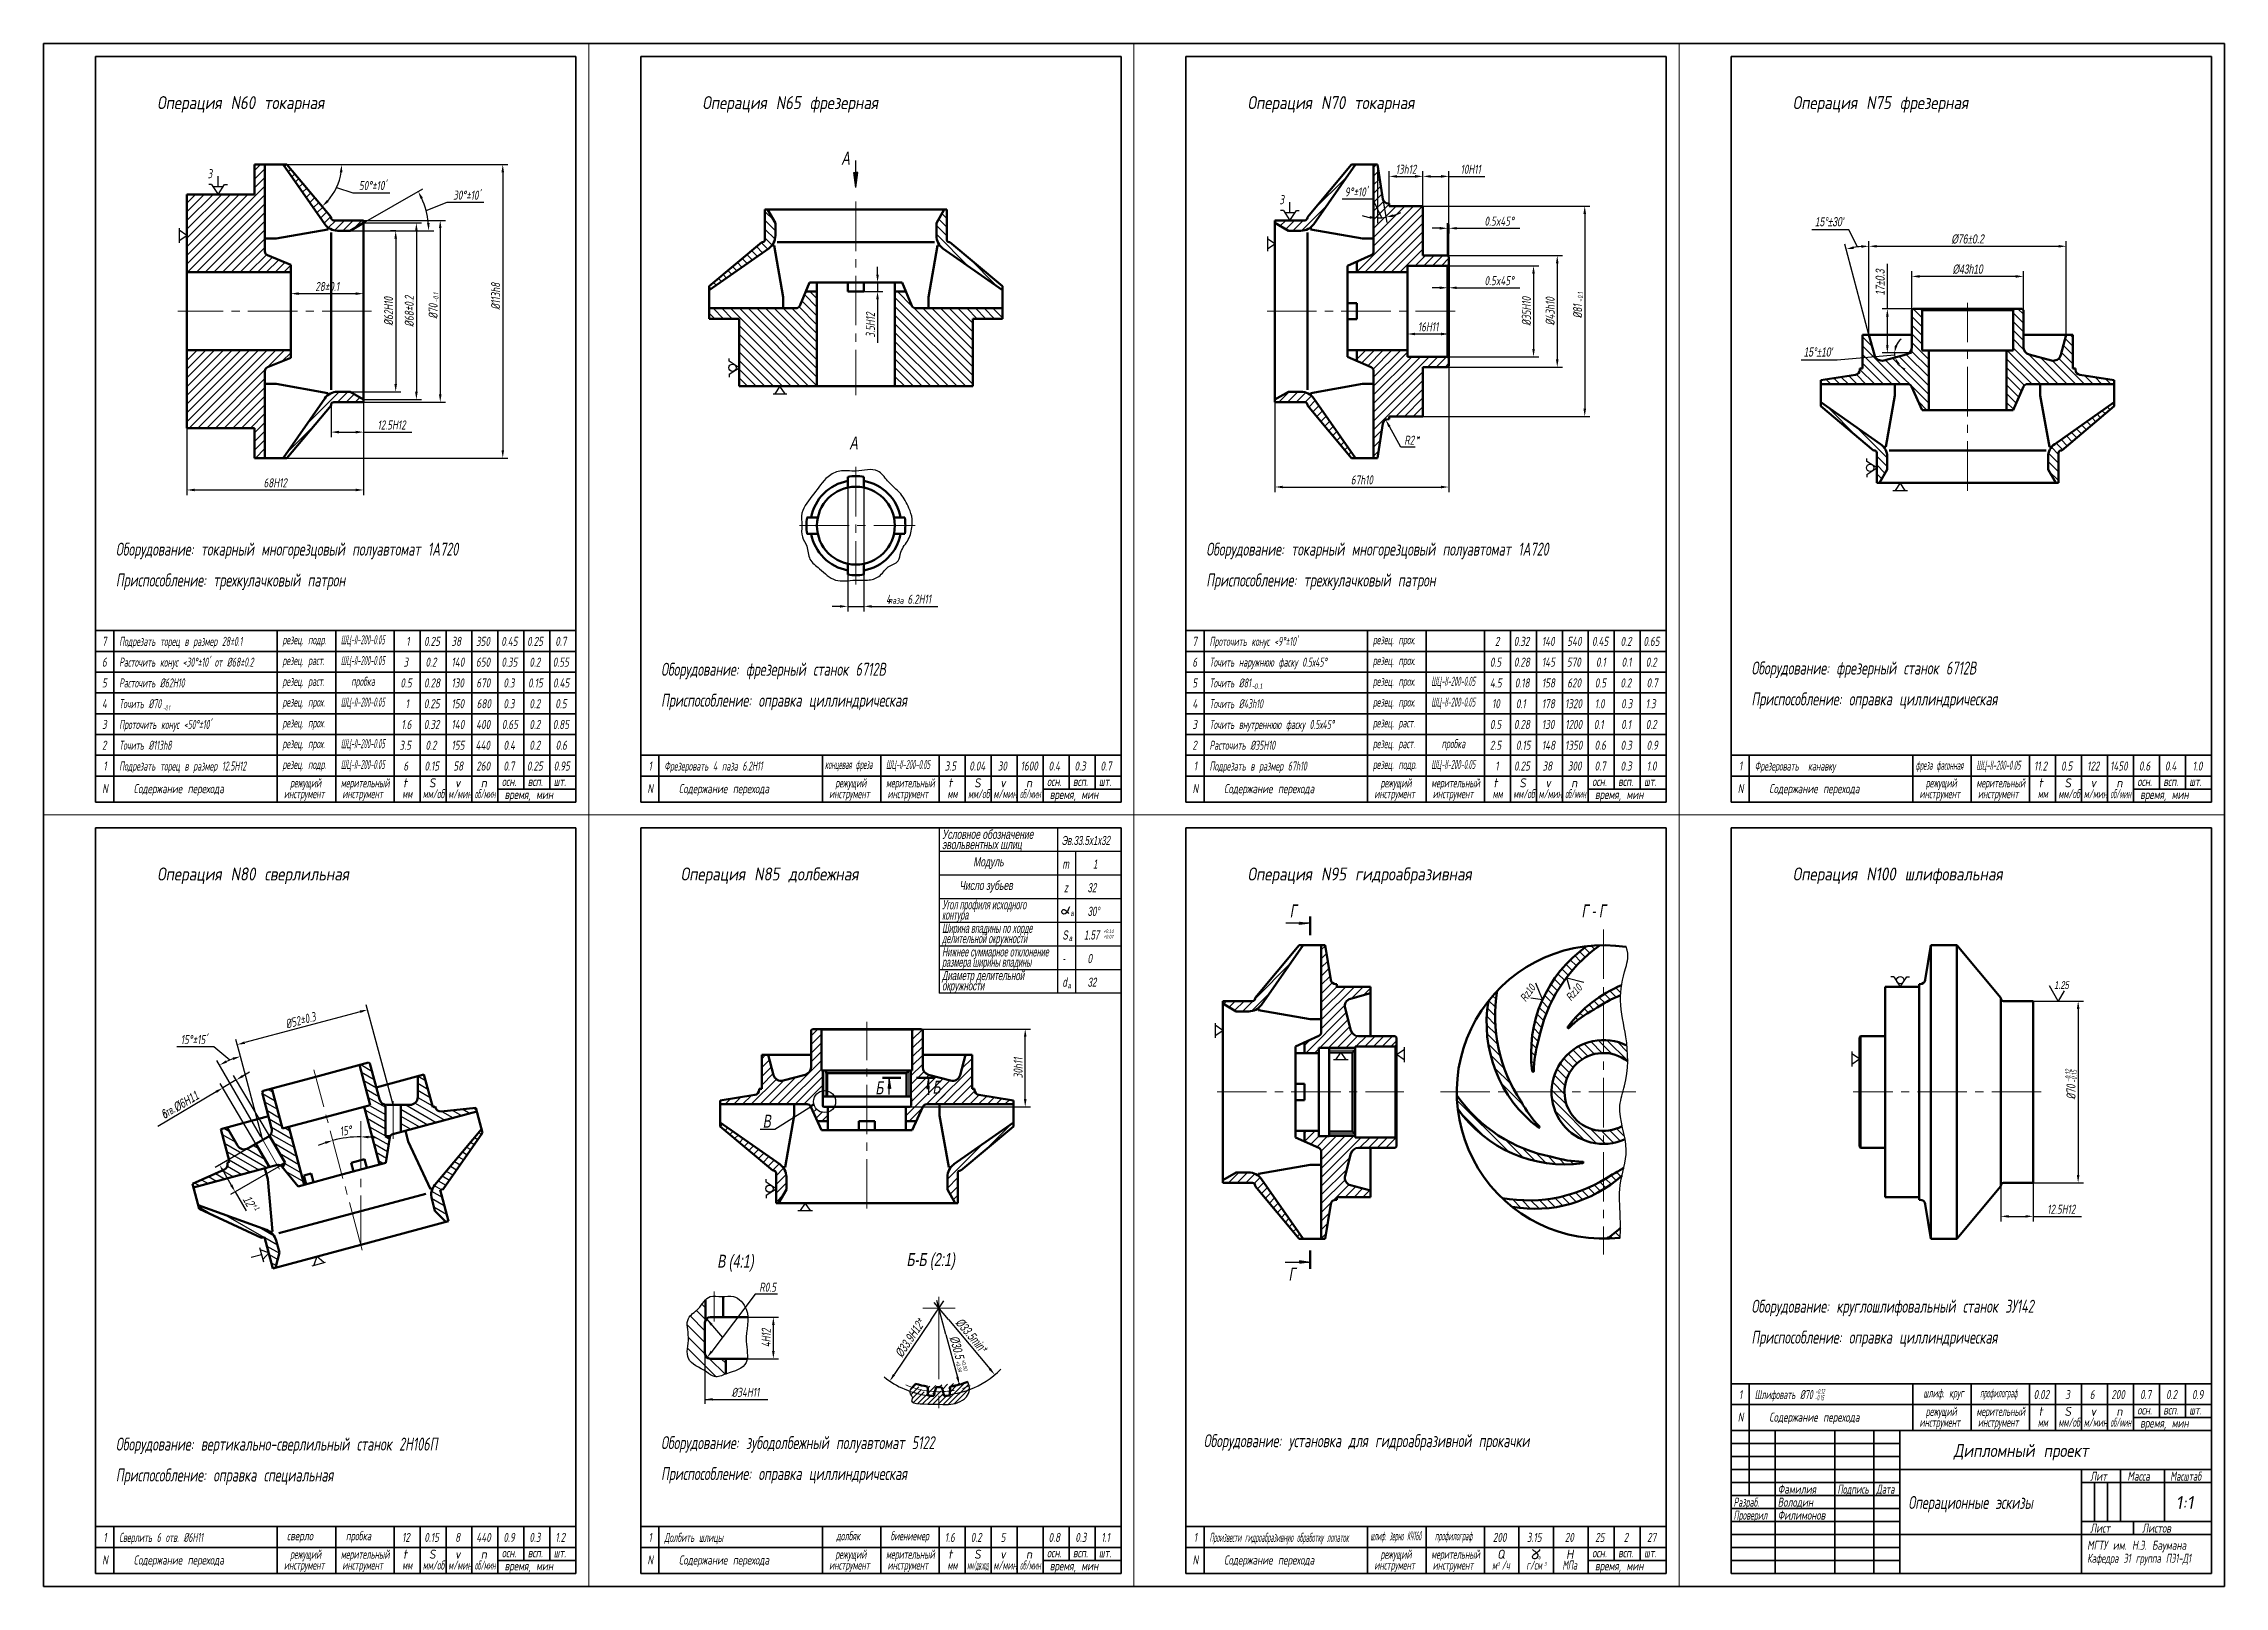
# Model space of a CAD drawing. Header units: millimetres. Extents: x 155 to 2756, y -275 to 1324.
# Drawn here: x 1916 to 2756, y 71 to 665 of the extents above; entities that cross this region are included whole.
import ezdxf

# ---------------------------------------------------------------- set-up
doc = ezdxf.new("R2010")
doc.units = ezdxf.units.MM
doc.header["$PDMODE"] = 35
doc.header["$PDSIZE"] = -30
doc.linetypes.add('CENTER', pattern=[50.8, 31.75, -6.35, 6.35, -6.35])
doc.linetypes.add('CENTER2', pattern=[28.575, 19.05, -3.175, 3.175, -3.175])
doc.layers.get('0').update_dxf_attribs({"lineweight": 50})
for name, color, linetype, lineweight in [('1', 1, 'CENTER2', 20), ('Layer1', 1, 'CENTER', 20), ('Layer2', 152, 'Continuous', 25), ('Рамка', 52, 'Continuous', 35), ('Текст', 242, 'Continuous', 25)]:
    doc.layers.add(name, color=color, linetype=linetype, lineweight=lineweight)
doc.styles.add('3.5', font='txt.shx', dxfattribs={"width": 0.7, "oblique": 10, "height": 3.5})
doc.styles.add('5', font='txt.shx', dxfattribs={"width": 0.8, "oblique": 10, "height": 5})
doc.styles.add('ST_5', font='w_russin.shx', dxfattribs={"width": 0.7, "oblique": 10, "height": 5})
doc.dimstyles.new('1 STANDARD(1 1)', dxfattribs={"dimscale": 0, "dimtxt": 3.5, "dimasz": 3, "dimexe": 2, "dimexo": 0, "dimgap": 1, "dimtad": 1, "dimtoh": 1, "dimdec": 1, "dimzin": 9, "dimdsep": 46, "dimtxsty": '3.5', "dimcen": 2.5, "dimclrd": 256, "dimclre": 256, "dimclrt": 256, "dimaunit": 1, "dimadec": 0, "dimazin": 0, "dimtfac": 1, "dimtdec": 1, "dimtmove": 0, "dimatfit": 3, "dimfxl": 0, "dimtolj": 1, "dimtzin": 1, "dimarcsym": 0})
doc.dimstyles.new('STANDARD(1 1)', dxfattribs={"dimscale": 0, "dimtxt": 3.5, "dimasz": 3, "dimexe": 2, "dimexo": 0, "dimgap": 1, "dimtad": 1, "dimdec": 1, "dimzin": 9, "dimdsep": 46, "dimtxsty": '3.5', "dimcen": 2.5, "dimclrd": 256, "dimclre": 256, "dimclrt": 256, "dimaunit": 1, "dimadec": 0, "dimazin": 0, "dimtfac": 1, "dimtdec": 1, "dimtmove": 0, "dimatfit": 3, "dimfxl": 0, "dimtolj": 1, "dimtzin": 1, "dimarcsym": 0})
doc.dimstyles.new('STANDARD(1 1)$2', dxfattribs={"dimscale": 0, "dimtxt": 3.5, "dimasz": 3, "dimexe": 2, "dimexo": 0, "dimgap": 1, "dimtad": 1, "dimdec": 1, "dimzin": 9, "dimdsep": 46, "dimtxsty": '3.5', "dimcen": 2.5, "dimclrd": 256, "dimclre": 256, "dimclrt": 256, "dimaunit": 1, "dimadec": 0, "dimazin": 0, "dimtfac": 1, "dimtdec": 1, "dimtmove": 0, "dimatfit": 3, "dimfxl": 0, "dimtolj": 1, "dimtzin": 1, "dimarcsym": 0})
doc.dimstyles.new('STANDARD(1 1)$3', dxfattribs={"dimscale": 0, "dimtxt": 3.5, "dimasz": 3, "dimexe": 2, "dimexo": 0, "dimgap": 1, "dimtad": 1, "dimdec": 1, "dimzin": 9, "dimdsep": 46, "dimtxsty": '3.5', "dimcen": 2.5, "dimclrd": 256, "dimclre": 256, "dimclrt": 256, "dimaunit": 1, "dimadec": 0, "dimazin": 0, "dimtfac": 1, "dimtdec": 1, "dimtofl": 0, "dimtmove": 0, "dimatfit": 3, "dimfxl": 0, "dimtolj": 1, "dimtzin": 1, "dimarcsym": 0})
doc.dimstyles.new('STANDARD(1 1)$4', dxfattribs={"dimscale": 0, "dimtxt": 3.5, "dimasz": 3, "dimexe": 2, "dimexo": 0, "dimgap": 1, "dimtad": 1, "dimtoh": 1, "dimdec": 1, "dimzin": 9, "dimdsep": 46, "dimtxsty": '3.5', "dimcen": 2.5, "dimclrd": 256, "dimclre": 256, "dimclrt": 256, "dimaunit": 1, "dimadec": 0, "dimazin": 0, "dimtfac": 1, "dimtdec": 1, "dimtofl": 0, "dimtmove": 0, "dimatfit": 2, "dimfxl": 0, "dimtolj": 1, "dimtzin": 1, "dimarcsym": 0})

msp = doc.modelspace()

# ---------------------------------------------------------------- texts
at = {"layer": 'Layer2', "oblique": 10}
for s, height, style, width, p in [('А', 5, 'ST_5', 0.7, (2222.93, 618.26)), ('А', 5, 'ST_5', 0.7, (2226, 508.64)), ('*', 3, '3.5', 0.7, (2444.16, 511.97)), ('паза', 2.5, '3.5', 0.7, (2240.77, 449.27)), ('Условное обозначение', 3.5, 'ST_5', 0.7, (2261.66, 358.73)), ('эвольвентных шлиц', 3.5, 'ST_5', 0.7, (2261.66, 354.77)), ('Эв.33.5х1х32', 3.5, 'ST_5', 0.65, (2307.66, 356.34)), ('Модуль', 3.5, 'ST_5', 0.7, (2273.67, 348.14)), ('m', 3.5, 'ST_5', 0.65, (2307.99, 347.24)), ('1', 3.5, 'ST_5', 0.65, (2319.8, 347.24)), ('Число зубьев', 3.5, 'ST_5', 0.7, (2268.31, 339.05)), ('z', 3.5, 'ST_5', 0.65, (2308.64, 338.15)), ('32', 3.5, 'ST_5', 0.65, (2317.72, 338.15)), ('Угол профиля исходного', 3.5, 'ST_5', 0.58, (2261.66, 331.62)), ('контура', 3.5, 'ST_5', 0.58, (2261.66, 327.65)), ('a', 2.1, 'ST_5', 0.65, (2311.1, 329.05)), ('30%%d', 3.5, 'ST_5', 0.65, (2317.72, 329.06)), ('Г', 5, 'ST_5', 0.7, (2395.58, 328.47)), ('Г - Г', 5, 'ST_5', 0.7, (2507.96, 328.47)), ('делительной окружности', 3.5, 'ST_5', 0.58, (2261.66, 318.56)), ('Ширина впадины по хорде', 3.5, 'ST_5', 0.58, (2261.66, 322.53)), ('S', 3.5, 'ST_5', 0.65, (2308.04, 319.96)), ('a', 2.1, 'ST_5', 0.65, (2310.5, 319.41)), ('1.57', 3.5, 'ST_5', 0.65, (2316.3, 319.96)), ('+0.14', 1.4, 'ST_5', 0.65, (2323.83, 322.45)), ('+0.07', 1.4, 'ST_5', 0.65, (2323.83, 320.36)), ('размера ширины впадины', 3.5, 'ST_5', 0.58, (2261.66, 309.47)), ('Нижнее суммарное отклонение', 3.5, 'ST_5', 0.5, (2261.66, 313.43)), ('-', 3.5, 'ST_5', 0.65, (2308.04, 310.87)), ('0', 3.5, 'ST_5', 0.65, (2317.72, 310.87)), ('Диаметр делительной', 3.5, 'ST_5', 0.65, (2261.66, 304.34)), ('окружности', 3.5, 'ST_5', 0.65, (2261.66, 300.38)), ('d', 3.5, 'ST_5', 0.65, (2308.04, 301.78)), ('a', 2.1, 'ST_5', 0.65, (2310.05, 301.22)), ('32', 3.5, 'ST_5', 0.65, (2317.72, 301.78)), ('1.25', 3, 'ST_5', 0.7, (2690.01, 300.91)), ('Б', 5, 'ST_5', 0.7, (2235.96, 260.35)), ('Б', 5, 'ST_5', 0.7, (2257.99, 260.56)), ('В', 5, 'ST_5', 0.7, (2192.56, 247.51)), ('В (4:1)', 5, 'ST_5', 0.7, (2175.04, 193.61)), ('Б-Б (2:1)', 5, 'ST_5', 0.7, (2247.96, 194.2)), ('Г', 5, 'ST_5', 0.7, (2395.13, 188.62)), ('%%c34H11', 3.5, '3.5', 0.7, (2180.59, 143.86))]:
    msp.add_text(s, height=height, dxfattribs=dict(at, style=style, width=width)).set_placement(p)
at = {"layer": 'Layer2', "oblique": 10, "width": 0.7}
for s, height, rotation, style, p in [('-0.1', 2, 90, '3.5', (2067.7, 565.23)), ('-0.1', 2, 90, '3.5', (2508.53, 565.44)), ('Rz10', 3, 54.46279, 'ST_5', (2486.48, 295.79)), ('Rz10', 3, 47.97768, 'ST_5', (2503.89, 296.08)), ('-0.12', 2, 90, '3.5', (2696.32, 265.07)), ('-0.15', 2, 90, '3.5', (2698.69, 264.77)), ('отв.', 3, 30.66623, 'ST_5', (1962.04, 250.93)), ('+1', 2, 300, 'ST_5', (1995.91, 217.72)), ('+0.34', 1.5, 284.97938, 'ST_5', (2266.78, 157.61)), ('+0.50', 1.5, 284.97938, 'ST_5', (2268.95, 158.09))]:
    msp.add_text(s, height=height, rotation=rotation, dxfattribs=dict(at, style=style)).set_placement(p)
at = {"layer": 'Текст', "oblique": 10}
for s, height, style, width, p in [('Операция N60 токарная', 5, '5', 0.8, (1959.33, 639.69)), ('Операция N65 фрезерная', 5, '5', 0.8, (2169.33, 639.69)), ('Операция N70 токарная', 5, '5', 0.8, (2379.33, 639.69)), ('Операция N75 фрезерная', 5, '5', 0.8, (2589.33, 639.69)), ('3', 3.5, '3.5', 0.7, (1978.76, 613.08)), ('3', 3.5, '3.5', 0.7, (2391.62, 603.08)), ('Оборудование: токарный многорезцовый полуавтомат 1А720', 5, '5', 0.65, (1943.41, 467.77)), ('Оборудование: токарный многорезцовый полуавтомат 1А720', 5, '5', 0.65, (2363.41, 467.77)), ('Приспособление: трехкулачковый патрон ', 5, '5', 0.65, (1943.41, 455.87)), ('Приспособление: трехкулачковый патрон ', 5, '5', 0.65, (2363.41, 455.87)), ('ШЦ-II-200-0.05', 3.5, '3.5', 0.42, (2030.07, 433.63)), ("Проточить конус <9%%d%%p10'", 3.5, '3.5', 0.5, (2364.68, 433.01)), ('6', 3.5, '3.5', 0.7, (1938.07, 425.01)), ('7', 3.5, '3.5', 0.7, (1938.07, 433.01)), ("Расточить конус <30%%d%%p10' от %%c68%%p0.2 ", 3.5, '3.5', 0.5, (1944.68, 425.01)), ('Подрезать торец в размер 28%%p0.1', 3.5, '3.5', 0.5, (1944.68, 433.01)), ('резец. подр.', 3.5, '3.5', 0.5, (2007.57, 433.63)), ('резец. раст.', 3.5, '3.5', 0.5, (2007.57, 425.63)), ('ШЦ-II-200-0.05', 3.5, '3.5', 0.42, (2030.07, 425.63)), ('3', 3.5, '3.5', 0.7, (2054.22, 425.01)), ('1', 3.5, '3.5', 0.7, (2055.28, 433.01)), ('0.25', 3.5, '3.5', 0.7, (2062.13, 433.01)), ('0.2', 3.5, '3.5', 0.7, (2062.68, 425.01)), ('38', 3.5, '3.5', 0.7, (2072.68, 433.01)), ('140', 3.5, '3.5', 0.7, (2072.68, 425.01)), ('350', 3.5, '3.5', 0.7, (2082.12, 433.01)), ('650', 3.5, '3.5', 0.7, (2082.12, 425.01)), ('0.45', 3.5, '3.5', 0.7, (2091.86, 433.01)), ('0.35', 3.5, '3.5', 0.7, (2091.91, 425.01)), ('0.25', 3.5, '3.5', 0.7, (2101.82, 433.01)), ('0.2', 3.5, '3.5', 0.7, (2102.68, 425.01)), ('0.55', 3.5, '3.5', 0.7, (2111.69, 425.01)), ('0.7', 3.5, '3.5', 0.7, (2112.68, 433.01)), ('6', 3.5, '3.5', 0.7, (2358.07, 425.01)), ('7', 3.5, '3.5', 0.7, (2358.07, 433.01)), ('Точить наружнюю фаску 0.5х45%%d', 3.5, '3.5', 0.5, (2364.68, 425.01)), ('резец. прох.', 3.5, '3.5', 0.5, (2427.57, 433.63)), ('резец. прох.', 3.5, '3.5', 0.5, (2427.57, 425.63)), ('0.5', 3.5, '3.5', 0.7, (2472.68, 425.01)), ('2', 3.5, '3.5', 0.7, (2474.61, 433.01)), ('0.32', 3.5, '3.5', 0.7, (2481.86, 433.01)), ('0.28', 3.5, '3.5', 0.7, (2481.89, 425.01)), ('140', 3.5, '3.5', 0.7, (2492.68, 433.01)), ('145', 3.5, '3.5', 0.7, (2492.68, 425.01)), ('570', 3.5, '3.5', 0.7, (2502.31, 425.01)), ('540', 3.5, '3.5', 0.7, (2502.46, 433.01)), ('0.45', 3.5, '3.5', 0.7, (2512, 433.01)), ('0.1', 3.5, '3.5', 0.7, (2513.53, 425.01)), ('0.2', 3.5, '3.5', 0.7, (2522.99, 433.01)), ('0.1', 3.5, '3.5', 0.7, (2523.39, 425.01)), ('0.65', 3.5, '3.5', 0.7, (2531.8, 433.01)), ('0.2', 3.5, '3.5', 0.7, (2532.68, 425.01)), ('5', 3.5, '3.5', 0.7, (1938.07, 417.01)), ('Расточить %%c62Н10', 3.5, '3.5', 0.5, (1944.68, 417.01)), ('резец. раст.', 3.5, '3.5', 0.5, (2007.57, 417.63)), ('пробка', 3.5, '3.5', 0.5, (2034.07, 417.63)), ('0.5', 3.5, '3.5', 0.7, (2053.01, 417.01)), ('0.28', 3.5, '3.5', 0.7, (2062.13, 417.01)), ('130', 3.5, '3.5', 0.7, (2072.68, 417.01)), ('670', 3.5, '3.5', 0.7, (2082.25, 417.01)), ('0.3', 3.5, '3.5', 0.7, (2092.68, 417.01)), ('0.15', 3.5, '3.5', 0.7, (2102.21, 417.01)), ('0.45', 3.5, '3.5', 0.7, (2111.81, 417.01)), ('Оборудование: фрезерный станок 6712В', 5, '5', 0.65, (2153.41, 421.51)), ('5', 3.5, '3.5', 0.7, (2358.07, 417.01)), ('Точить %%c81', 3.5, '3.5', 0.5, (2364.68, 417.01)), ('резец. прох.', 3.5, '3.5', 0.5, (2427.57, 417.63)), ('ШЦ-II-200-0.05', 3.5, '3.5', 0.42, (2450.07, 417.63)), ('4.5', 3.5, '3.5', 0.7, (2472.68, 417.01)), ('0.18', 3.5, '3.5', 0.7, (2482.26, 417.01)), ('158', 3.5, '3.5', 0.7, (2492.68, 417.01)), ('620', 3.5, '3.5', 0.7, (2502.46, 417.01)), ('0.5', 3.5, '3.5', 0.7, (2513.08, 417.01)), ('0.2', 3.5, '3.5', 0.7, (2522.93, 417.01)), ('0.7', 3.5, '3.5', 0.7, (2533.03, 417.01)), ('Оборудование: фрезерный станок 6712В', 5, '5', 0.65, (2573.41, 422)), ('4', 3.5, '3.5', 0.7, (1938.07, 409.01)), ('Точить %%c70', 3.5, '3.5', 0.5, (1944.68, 409.01)), ('резец. прох.', 3.5, '3.5', 0.5, (2007.57, 409.63)), ('ШЦ-II-200-0.05', 3.5, '3.5', 0.42, (2030.07, 409.63)), ('1', 3.5, '3.5', 0.7, (2055.02, 409.01)), ('0.25', 3.5, '3.5', 0.7, (2062.04, 409.01)), ('150', 3.5, '3.5', 0.7, (2072.68, 409.01)), ('680', 3.5, '3.5', 0.7, (2082.38, 409.01)), ('0.3', 3.5, '3.5', 0.7, (2092.68, 409.01)), ('0.2', 3.5, '3.5', 0.7, (2102.68, 409.01)), ('0.5', 3.5, '3.5', 0.7, (2112.68, 409.01)), ('Приспособление: оправка циллиндрическая', 5, '5', 0.65, (2153.41, 409.6)), ('4', 3.5, '3.5', 0.7, (2358.07, 409.01)), ('Точить %%c43h10', 3.5, '3.5', 0.5, (2364.68, 409.01)), ('-0.1', 2, 'ST_5', 0.7, (2381.09, 416.5)), ('резец. прох.', 3.5, '3.5', 0.5, (2427.57, 409.63)), ('ШЦ-II-200-0.05', 3.5, '3.5', 0.42, (2450.07, 409.63)), ('10', 3.5, '3.5', 0.7, (2473.48, 409.01)), ('0.1', 3.5, '3.5', 0.7, (2482.68, 409.01)), ('178', 3.5, '3.5', 0.7, (2492.68, 409.01)), ('1320', 3.5, '3.5', 0.7, (2501.59, 409.01)), ('1.0', 3.5, '3.5', 0.7, (2513.07, 409.01)), ('0.3', 3.5, '3.5', 0.7, (2523.23, 409.01)), ('1.3', 3.5, '3.5', 0.7, (2532.68, 409.01)), ('Приспособление: оправка циллиндрическая', 5, '5', 0.65, (2573.41, 410.09)), ('3', 3.5, '3.5', 0.7, (1938.07, 401.01)), ("Проточить конус <50%%d%%p10'", 3.5, '3.5', 0.5, (1944.68, 401.01)), ('-0.1', 2, '3.5', 0.5, (1961.55, 408.14)), ('резец. прох.', 3.5, '3.5', 0.5, (2007.57, 401.63)), ('1.6', 3.5, '3.5', 0.7, (2053.38, 401.01)), ('0.32', 3.5, '3.5', 0.7, (2062.02, 401.01)), ('140', 3.5, '3.5', 0.7, (2072.68, 401.01)), ('400', 3.5, '3.5', 0.7, (2082.19, 401.01)), ('0.65', 3.5, '3.5', 0.7, (2092.07, 401.01)), ('0.2', 3.5, '3.5', 0.7, (2102.68, 401.01)), ('0.85', 3.5, '3.5', 0.7, (2111.69, 401.01)), ('3', 3.5, '3.5', 0.7, (2358.07, 401.01)), ('Точить внутреннюю фаску 0.5х45%%d', 3.5, '3.5', 0.5, (2364.68, 401.01)), ('резец. раст.', 3.5, '3.5', 0.5, (2427.57, 401.63)), ('0.5', 3.5, '3.5', 0.7, (2472.68, 401.01)), ('0.28', 3.5, '3.5', 0.7, (2481.92, 401.01)), ('130', 3.5, '3.5', 0.7, (2492.68, 401.01)), ('1200', 3.5, '3.5', 0.7, (2501.68, 401.01)), ('0.1', 3.5, '3.5', 0.7, (2512.68, 401.01)), ('0.1', 3.5, '3.5', 0.7, (2523.23, 401.01)), ('0.2', 3.5, '3.5', 0.7, (2532.68, 401.01)), ('2', 3.5, '3.5', 0.7, (1938.07, 393.01)), ('Точить %%c113h8', 3.5, '3.5', 0.5, (1944.68, 393.01)), ('резец. прох.', 3.5, '3.5', 0.5, (2007.57, 393.63)), ('ШЦ-II-200-0.05', 3.5, '3.5', 0.42, (2030.07, 393.63)), ('3.5', 3.5, '3.5', 0.7, (2052.68, 393.01)), ('0.2', 3.5, '3.5', 0.7, (2062.68, 393.01)), ('155', 3.5, '3.5', 0.7, (2072.68, 393.01)), ('440', 3.5, '3.5', 0.7, (2081.95, 393.01)), ('0.4', 3.5, '3.5', 0.7, (2092.73, 393.01)), ('0.2', 3.5, '3.5', 0.7, (2102.68, 393.01)), ('0.6', 3.5, '3.5', 0.7, (2112.81, 393.01)), ('2', 3.5, '3.5', 0.7, (2358.07, 393.01)), ('Расточить %%c35Н10', 3.5, '3.5', 0.5, (2364.68, 393.01)), ('резец. раст.', 3.5, '3.5', 0.5, (2427.57, 393.63)), ('пробка', 3.5, '3.5', 0.5, (2454.07, 393.63)), ('2.5', 3.5, '3.5', 0.7, (2472.68, 393.01)), ('0.15', 3.5, '3.5', 0.7, (2482.68, 393.01)), ('148', 3.5, '3.5', 0.7, (2492.68, 393.01)), ('1350', 3.5, '3.5', 0.7, (2501.59, 393.01)), ('0.6', 3.5, '3.5', 0.7, (2513, 393.01)), ('0.3', 3.5, '3.5', 0.7, (2523.02, 393.01)), ('0.9', 3.5, '3.5', 0.7, (2533.02, 393.01)), ('1', 3.5, '3.5', 0.7, (1938.59, 385.01)), ('Подрезать торец в размер 12.5H12', 3.5, '3.5', 0.5, (1944.68, 385.01)), ('резец. подр.', 3.5, '3.5', 0.5, (2007.57, 385.63)), ('ШЦ-II-200-0.05', 3.5, '3.5', 0.42, (2030.07, 385.63)), ('6', 3.5, '3.5', 0.7, (2054.17, 385.01)), ('0.15', 3.5, '3.5', 0.7, (2062.3, 385.01)), ('58', 3.5, '3.5', 0.7, (2073.43, 385.01)), ('260', 3.5, '3.5', 0.7, (2082.23, 385.01)), ('0.7', 3.5, '3.5', 0.7, (2092.68, 385.01)), ('0.25', 3.5, '3.5', 0.7, (2101.75, 385.01)), ('0.95', 3.5, '3.5', 0.7, (2112.05, 385.01)), ('1', 3.5, '3.5', 0.7, (2148.59, 385.01)), ('Фрезеровать 4 паза 6.2H11', 3.5, '3.5', 0.5, (2154.68, 385.01)), ('концевая фреза', 3.5, '3.5', 0.42, (2216.53, 385.63)), ('ШЦ-II-200-0.05', 3.5, '3.5', 0.42, (2240.07, 385.63)), ('3.5', 3.5, '3.5', 0.7, (2262.68, 385.01)), ('0.04', 3.5, '3.5', 0.7, (2272.14, 385.01)), ('30', 3.5, '3.5', 0.7, (2283.12, 385.01)), ('1600', 3.5, '3.5', 0.7, (2291.92, 385.01)), ('0.4', 3.5, '3.5', 0.7, (2302.68, 385.01)), ('0.3', 3.5, '3.5', 0.7, (2312.68, 385.01)), ('0.7', 3.5, '3.5', 0.7, (2322.68, 385.01)), ('1', 3.5, '3.5', 0.7, (2358.59, 385.01)), ('Подрезать в размер 67h10', 3.5, '3.5', 0.5, (2364.68, 385.01)), ('резец. подр.', 3.5, '3.5', 0.5, (2427.57, 385.63)), ('ШЦ-II-200-0.05', 3.5, '3.5', 0.42, (2450.07, 385.63)), ('1', 3.5, '3.5', 0.7, (2474.74, 385.01)), ('0.25', 3.5, '3.5', 0.7, (2481.97, 385.01)), ('38', 3.5, '3.5', 0.7, (2492.95, 385.01)), ('300', 3.5, '3.5', 0.7, (2502.68, 385.01)), ('0.7', 3.5, '3.5', 0.7, (2513, 385.01)), ('0.3', 3.5, '3.5', 0.7, (2522.99, 385.01)), ('1.0', 3.5, '3.5', 0.7, (2533.07, 385.01)), ('1', 3.5, '3.5', 0.7, (2568.59, 385.01)), ('Фрезеровать  канавку', 3.5, '3.5', 0.5, (2574.68, 385.01)), ('фреза фасонная', 3.5, '3.5', 0.42, (2636.66, 385.32)), ('ШЦ-II-200-0.05', 3.5, '3.5', 0.42, (2660.07, 385.32)), ('11.2', 3.5, '3.5', 0.7, (2682.25, 385.01)), ('0.5', 3.5, '3.5', 0.7, (2692.68, 385.01)), ('122', 3.5, '3.5', 0.7, (2702.68, 385.01)), ('1450', 3.5, '3.5', 0.7, (2711.54, 385.01)), ('0.6', 3.5, '3.5', 0.7, (2722.68, 385.01)), ('0.4', 3.5, '3.5', 0.7, (2732.68, 385.01)), ('1.0', 3.5, '3.5', 0.7, (2743.35, 385.01)), ('N', 3.5, '3.5', 0.7, (1938.14, 376.31)), ('Содержание перехода', 3.5, '3.5', 0.7, (1950.28, 376.31)), ('режущий', 3.5, '3.5', 0.5, (2010.53, 378.54)), ('мерительный', 3.5, '3.5', 0.5, (2030.07, 378.54)), ('t', 3.5, '3.5', 0.9, (2053.99, 378.54)), ('S', 3.5, '3.5', 0.9, (2063.99, 378.54)), ('v', 3.5, '3.5', 0.9, (2073.99, 378.54)), ('n', 3.5, '3.5', 0.9, (2083.99, 378.54)), ('осн.', 3.5, '3.5', 0.7, (2092.06, 379.06)), ('всп.', 3.5, '3.5', 0.7, (2102.06, 379.06)), ('шт.', 3.5, '3.5', 0.7, (2112.06, 379.06)), ('N', 3.5, '3.5', 0.7, (2148.14, 376.31)), ('Содержание перехода', 3.5, '3.5', 0.7, (2160.28, 376.31)), ('режущий', 3.5, '3.5', 0.5, (2220.53, 378.54)), ('мерительный', 3.5, '3.5', 0.5, (2240.07, 378.54)), ('t', 3.5, '3.5', 0.9, (2263.99, 378.54)), ('S', 3.5, '3.5', 0.9, (2273.99, 378.54)), ('v', 3.5, '3.5', 0.9, (2283.99, 378.54)), ('n', 3.5, '3.5', 0.9, (2293.99, 378.54)), ('осн.', 3.5, '3.5', 0.7, (2302.06, 379.06)), ('всп.', 3.5, '3.5', 0.7, (2312.06, 379.06)), ('шт.', 3.5, '3.5', 0.7, (2322.06, 379.06)), ('N', 3.5, '3.5', 0.7, (2358.14, 376.31)), ('Содержание перехода', 3.5, '3.5', 0.7, (2370.28, 376.31)), ('режущий', 3.5, '3.5', 0.5, (2430.53, 378.54)), ('мерительный', 3.5, '3.5', 0.5, (2450.07, 378.54)), ('t', 3.5, '3.5', 0.9, (2473.99, 378.54)), ('S', 3.5, '3.5', 0.9, (2483.99, 378.54)), ('v', 3.5, '3.5', 0.9, (2493.99, 378.54)), ('n', 3.5, '3.5', 0.9, (2503.99, 378.54)), ('осн.', 3.5, '3.5', 0.7, (2512.06, 379.06)), ('всп.', 3.5, '3.5', 0.7, (2522.06, 379.06)), ('шт.', 3.5, '3.5', 0.7, (2532.06, 379.06)), ('N', 3.5, '3.5', 0.7, (2568.14, 376.31)), ('Содержание перехода', 3.5, '3.5', 0.7, (2580.28, 376.31)), ('режущий', 3.5, '3.5', 0.5, (2640.53, 378.54)), ('мерительный', 3.5, '3.5', 0.5, (2660.07, 378.54)), ('t', 3.5, '3.5', 0.9, (2683.99, 378.54)), ('S', 3.5, '3.5', 0.9, (2693.99, 378.54)), ('v', 3.5, '3.5', 0.9, (2703.99, 378.54)), ('n', 3.5, '3.5', 0.9, (2713.99, 378.54)), ('осн.', 3.5, '3.5', 0.7, (2722.06, 379.06)), ('всп.', 3.5, '3.5', 0.7, (2732.06, 379.06)), ('шт.', 3.5, '3.5', 0.7, (2742.06, 379.06)), ('инструмент', 3.5, '3.5', 0.5, (2008.15, 374.36)), ('инструмент', 3.5, '3.5', 0.5, (2030.65, 374.36)), ('мм', 3.5, '3.5', 0.5, (2053.72, 374.36)), ('мм/об', 3.5, '3.5', 0.5, (2061.65, 374.36)), ('м/мин', 3.5, '3.5', 0.5, (2071.43, 374.36)), ('об/мин', 3.5, '3.5', 0.4, (2081.65, 374.36)), ('время, мин', 3.5, '3.5', 0.7, (2093.15, 374.06)), ('инструмент', 3.5, '3.5', 0.5, (2218.15, 374.36)), ('инструмент', 3.5, '3.5', 0.5, (2240.65, 374.36)), ('мм', 3.5, '3.5', 0.5, (2263.72, 374.36)), ('мм/об', 3.5, '3.5', 0.5, (2271.65, 374.36)), ('м/мин', 3.5, '3.5', 0.5, (2281.43, 374.36)), ('об/мин', 3.5, '3.5', 0.4, (2291.65, 374.36)), ('время, мин', 3.5, '3.5', 0.7, (2303.15, 374.06)), ('инструмент', 3.5, '3.5', 0.5, (2428.15, 374.36)), ('инструмент', 3.5, '3.5', 0.5, (2450.65, 374.36)), ('мм', 3.5, '3.5', 0.5, (2473.72, 374.36)), ('мм/об', 3.5, '3.5', 0.5, (2481.65, 374.36)), ('м/мин', 3.5, '3.5', 0.5, (2491.43, 374.36)), ('об/мин', 3.5, '3.5', 0.4, (2501.65, 374.36)), ('время, мин', 3.5, '3.5', 0.7, (2513.15, 374.06)), ('инструмент', 3.5, '3.5', 0.5, (2638.15, 374.36)), ('инструмент', 3.5, '3.5', 0.5, (2660.65, 374.36)), ('мм', 3.5, '3.5', 0.5, (2683.72, 374.36)), ('мм/об', 3.5, '3.5', 0.5, (2691.65, 374.36)), ('м/мин', 3.5, '3.5', 0.5, (2701.43, 374.36)), ('об/мин', 3.5, '3.5', 0.4, (2711.65, 374.36)), ('время, мин', 3.5, '3.5', 0.7, (2723.15, 374.06)), ('Операция N80 сверлильная', 5, '5', 0.8, (1959.33, 342.69)), ('Операция N85 долбежная', 5, '5', 0.8, (2160.99, 342.69)), ('Операция N95 гидроабразивная ', 5, '5', 0.8, (2379.33, 342.69)), ('Операция N100 шлифовальная', 5, '5', 0.8, (2589.33, 342.69)), ('Оборудование: круглошлифовальный станок 3У142', 5, '5', 0.65, (2573.41, 176.27)), ('Приспособление: оправка циллиндрическая', 5, '5', 0.65, (2573.41, 164.36)), ('1', 3.5, '3.5', 0.7, (2568.59, 143.01)), ('Шлифовать %%c70', 3.5, '3.5', 0.5, (2574.68, 143.01)), ('-0.15', 2, '3.5', 0.5, (2597.78, 142.57)), ('-0.12', 2, '3.5', 0.5, (2598.09, 144.94)), ('шлиф. круг', 3.5, '3.5', 0.5, (2639.64, 143.62)), ('профилограф', 3.5, '3.5', 0.4, (2661.49, 143.63)), ('0.02', 3.5, '3.5', 0.7, (2682.11, 143.01)), ('3', 3.5, '3.5', 0.7, (2694.27, 143.01)), ('6', 3.5, '3.5', 0.7, (2703.74, 143.01)), ('200', 3.5, '3.5', 0.7, (2712.02, 143.01)), ('0.7', 3.5, '3.5', 0.7, (2723.12, 143.01)), ('0.2', 3.5, '3.5', 0.7, (2733.12, 143.01)), ('0.9', 3.5, '3.5', 0.7, (2743.12, 143.01)), ('N', 3.5, '3.5', 0.7, (2568.14, 134.31)), ('Содержание перехода', 3.5, '3.5', 0.7, (2580.28, 134.31)), ('инструмент', 3.5, '3.5', 0.5, (2638.15, 132.36)), ('режущий', 3.5, '3.5', 0.5, (2640.53, 136.54)), ('мерительный', 3.5, '3.5', 0.5, (2660.07, 136.54)), ('инструмент', 3.5, '3.5', 0.5, (2660.65, 132.36)), ('мм', 3.5, '3.5', 0.5, (2683.72, 132.36)), ('t', 3.5, '3.5', 0.9, (2683.99, 136.54)), ('мм/об', 3.5, '3.5', 0.5, (2691.65, 132.36)), ('S', 3.5, '3.5', 0.9, (2693.99, 136.54)), ('м/мин', 3.5, '3.5', 0.5, (2701.43, 132.36)), ('v', 3.5, '3.5', 0.9, (2703.99, 136.54)), ('об/мин', 3.5, '3.5', 0.4, (2711.65, 132.36)), ('n', 3.5, '3.5', 0.9, (2713.99, 136.54)), ('осн.', 3.5, '3.5', 0.7, (2722.06, 137.06)), ('время, мин', 3.5, '3.5', 0.7, (2723.15, 132.06)), ('всп.', 3.5, '3.5', 0.7, (2732.06, 137.06)), ('шт.', 3.5, '3.5', 0.7, (2742.06, 137.06)), ('Оборудование: вертикально-сверлильный станок 2Н106П', 5, '5', 0.65, (1943.41, 123.19)), ('Оборудование: зубодолбежный полуавтомат 5122', 5, '5', 0.65, (2153.41, 123.74)), ('Оборудование: установка для гидроабразивной прокачки', 5, '5', 0.65, (2362.41, 124.49)), ('Дипломный проект', 5, '5', 0.8, (2651.33, 120.71)), ('Приспособление: оправка специальная', 5, '5', 0.65, (1943.41, 111.28)), ('Приспособление: оправка циллиндрическая', 5, '5', 0.65, (2153.41, 111.84)), ('Фамилия', 3.5, '3.5', 0.7, (2583.53, 106.58)), ('Подпись', 3.5, '3.5', 0.55, (2606.53, 106.58)), ('Дата', 3.5, '3.5', 0.55, (2621.53, 106.58)), ('Лит', 3.5, '3.5', 0.7, (2703.9, 111.58)), ('Масса', 3.5, '3.5', 0.7, (2718.23, 111.58)), ('Масштаб', 3.5, '3.5', 0.6, (2734.72, 111.58)), ('Разраб.', 3.5, '3.5', 0.5, (2566.53, 101.58)), ('Володин', 3.5, '3.5', 0.7, (2583.53, 101.58)), ('Операционные эскизы', 5, '5', 0.65, (2633.84, 100.72)), ('Проверил', 3.5, '3.5', 0.5, (2566.53, 96.58)), ('Филимонов', 3.5, '3.5', 0.7, (2583.53, 96.58)), ('Лист', 3.5, '3.5', 0.7, (2703.9, 91.58)), ('Листов', 3.5, '3.5', 0.7, (2723.9, 91.58)), ('1', 3.5, '3.5', 0.7, (1938.59, 88.01)), ('Сверлить 6 отв. %%c6H11', 3.5, '3.5', 0.5, (1944.68, 88.01)), ('сверло', 3.5, '3.5', 0.7, (2009.3, 88.63)), ('режущий', 3.5, '3.5', 0.5, (2010.53, 81.54)), ('мерительный', 3.5, '3.5', 0.5, (2030.07, 81.54)), ('пробка', 3.5, '3.5', 0.6, (2032.04, 88.63)), ('12', 3.5, '3.5', 0.7, (2053.62, 88.01)), ('t', 3.5, '3.5', 0.9, (2053.99, 81.54)), ('0.15', 3.5, '3.5', 0.7, (2062.22, 88.01)), ('S', 3.5, '3.5', 0.9, (2063.99, 81.54)), ('8', 3.5, '3.5', 0.7, (2074.12, 88.01)), ('440', 3.5, '3.5', 0.7, (2082.25, 88.01)), ('n', 3.5, '3.5', 0.9, (2083.99, 81.54)), ('осн.', 3.5, '3.5', 0.7, (2092.06, 82.06)), ('0.9', 3.5, '3.5', 0.7, (2092.68, 88.01)), ('всп.', 3.5, '3.5', 0.7, (2102.06, 82.06)), ('0.3', 3.5, '3.5', 0.7, (2102.68, 88.01)), ('шт.', 3.5, '3.5', 0.7, (2112.06, 82.06)), ('1.2', 3.5, '3.5', 0.7, (2112.68, 88.01)), ('1', 3.5, '3.5', 0.7, (2148.59, 88.01)), ('Долбить шлицы', 3.5, '3.5', 0.5, (2154.68, 88.01)), ('режущий', 3.5, '3.5', 0.5, (2220.53, 81.54)), ('долбяк', 3.5, '3.5', 0.5, (2220.89, 88.63)), ('мерительный', 3.5, '3.5', 0.5, (2240.07, 81.54)), ('биениемер', 3.5, '3.5', 0.5, (2241.79, 88.63)), ('1.6', 3.5, '3.5', 0.7, (2262.68, 88.01)), ('t', 3.5, '3.5', 0.9, (2263.99, 81.54)), ('0.2', 3.5, '3.5', 0.7, (2272.68, 88.01)), ('S', 3.5, '3.5', 0.9, (2273.99, 81.54)), ('5', 3.5, '3.5', 0.7, (2284.21, 88.01)), ('n', 3.5, '3.5', 0.9, (2293.99, 81.54)), ('осн.', 3.5, '3.5', 0.7, (2302.06, 82.06)), ('0.8', 3.5, '3.5', 0.7, (2302.68, 88.01)), ('всп.', 3.5, '3.5', 0.7, (2312.06, 82.06)), ('0.3', 3.5, '3.5', 0.7, (2312.98, 88.01)), ('шт.', 3.5, '3.5', 0.7, (2322.06, 82.06)), ('1.1', 3.5, '3.5', 0.7, (2322.98, 88.01)), ('1', 3.5, '3.5', 0.7, (2358.59, 88.01)), ('Произвести гидроабразивную обработку лопаток', 3.5, '3.5', 0.39, (2364.68, 88.01)), ('шлиф. зерно КЧ160', 3.5, '3.5', 0.37, (2426.64, 88.62)), ('режущий', 3.5, '3.5', 0.5, (2430.53, 81.54)), ('мерительный', 3.5, '3.5', 0.5, (2450.07, 81.54)), ('профилограф', 3.5, '3.5', 0.4, (2451.49, 88.63)), ('200', 3.5, '3.5', 0.7, (2473.82, 88.01)), ('Q', 3.5, '3.5', 0.9, (2475.47, 81.54)), ('3.15', 3.5, '3.5', 0.7, (2486.9, 88.01)), ('20', 3.5, '3.5', 0.7, (2501.52, 88.01)), ('Н', 3.5, '3.5', 0.9, (2501.99, 81.54)), ('осн.', 3.5, '3.5', 0.7, (2512.06, 82.06)), ('25', 3.5, '3.5', 0.7, (2513.22, 88.01)), ('всп.', 3.5, '3.5', 0.7, (2522.06, 82.06)), ('2', 3.5, '3.5', 0.7, (2524.22, 88.01)), ('шт.', 3.5, '3.5', 0.7, (2532.06, 82.06)), ('27', 3.5, '3.5', 0.7, (2533.22, 88.01)), ('МГТУ им. Н.Э. Баумана ', 3.5, '3.5', 0.7, (2702.71, 84.98)), ('N', 3.5, '3.5', 0.7, (1938.14, 79.31)), ('Содержание перехода', 3.5, '3.5', 0.7, (1950.28, 79.31)), ('инструмент', 3.5, '3.5', 0.5, (2008.15, 77.36)), ('инструмент', 3.5, '3.5', 0.5, (2030.65, 77.36)), ('мм', 3.5, '3.5', 0.5, (2053.72, 77.36)), ('мм/об', 3.5, '3.5', 0.5, (2061.65, 77.36)), ('м/мин', 3.5, '3.5', 0.5, (2071.43, 77.36)), ('v', 3.5, '3.5', 0.9, (2073.99, 81.54)), ('об/мин', 3.5, '3.5', 0.4, (2081.65, 77.36)), ('время, мин', 3.5, '3.5', 0.7, (2093.15, 77.06)), ('N', 3.5, '3.5', 0.7, (2148.14, 79.31)), ('Содержание перехода', 3.5, '3.5', 0.7, (2160.28, 79.31)), ('инструмент', 3.5, '3.5', 0.5, (2218.15, 77.36)), ('инструмент', 3.5, '3.5', 0.5, (2240.65, 77.36)), ('мм', 3.5, '3.5', 0.5, (2263.72, 77.36)), ('мм/дв.ход', 3.5, '3.5', 0.3, (2271.31, 77.36)), ('м/мин', 3.5, '3.5', 0.5, (2281.43, 77.36)), ('v', 3.5, '3.5', 0.9, (2283.99, 81.54)), ('об/мин', 3.5, '3.5', 0.4, (2291.65, 77.36)), ('время, мин', 3.5, '3.5', 0.7, (2303.15, 77.06)), ('N', 3.5, '3.5', 0.7, (2358.14, 79.31)), ('Содержание перехода', 3.5, '3.5', 0.7, (2370.28, 79.31)), ('инструмент', 3.5, '3.5', 0.5, (2428.15, 77.36)), ('инструмент', 3.5, '3.5', 0.5, (2450.65, 77.36)), ('м /ч', 3.5, '3.5', 0.5, (2473.51, 77.36)), ('3', 1.5, '3.5', 0.7, (2475.52, 78.78)), ('г/см', 3.5, '3.5', 0.5, (2486.71, 77.36)), ('а', 1.5, '3.5', 0.7, (2491.25, 81.36)), ('3', 1.5, '3.5', 0.7, (2493.54, 78.78)), ('МПа', 3.5, '3.5', 0.5, (2500.59, 77.36)), ('время, мин', 3.5, '3.5', 0.7, (2513.15, 77.06)), ('Кафедра Э1 группа ПЭ1-Д1', 3.5, '3.5', 0.55, (2702.71, 79.98))]:
    msp.add_text(s, height=height, dxfattribs=dict(at, style=style, width=width)).set_placement(p)
at = {"layer": 'Текст', "style": '5', "oblique": 10}
msp.add_text('1:1', height=5, dxfattribs=at).set_placement((2736.82, 100.68))

# ---------------------------------------------------------------- blocks, each defined once
blk = doc.blocks.new('*D107')
at = {"layer": 'Defpoints', "color": 0}
for p in [(2051.2, 592.86), (2033.62, 530.86), (2051.2, 530.86)]:
    blk.add_point(p, dxfattribs=at)
at = {"layer": 'Layer2', "lineweight": -2}
for p, q in [((2051.2, 592.86), (2049.2, 592.86)), ((2051.2, 589.86), (2051.2, 533.86)), ((2033.62, 530.86), (2053.2, 530.86))]:
    blk.add_line(p, q, dxfattribs=at)
at = {"layer": 'Layer2'}
for points in [[(2050.7, 589.86), (2051.7, 589.86), (2051.2, 592.86)], [(2050.7, 533.86), (2051.7, 533.86), (2051.2, 530.86)]]:
    blk.add_solid(points, dxfattribs=at)
at = {"layer": 'Layer2', "insert": (2048.45, 561.86), "char_height": 3.5, "attachment_point": 5, "rotation": 90, "style": '3.5'}
blk.add_mtext('\\A1;%%c62H10', dxfattribs=at)
blk = doc.blocks.new('*D108')
at = {"layer": 'Defpoints', "color": 0}
for p in [(2038.82, 595.86), (2038.82, 527.86), (2059.17, 527.86)]:
    blk.add_point(p, dxfattribs=at)
at = {"layer": 'Layer2', "lineweight": -2}
for p, q in [((2038.82, 595.86), (2061.17, 595.86)), ((2059.17, 592.86), (2059.17, 530.86)), ((2038.82, 527.86), (2061.17, 527.86))]:
    blk.add_line(p, q, dxfattribs=at)
at = {"layer": 'Layer2'}
for points in [[(2058.67, 592.86), (2059.67, 592.86), (2059.17, 595.86)], [(2058.67, 530.86), (2059.67, 530.86), (2059.17, 527.86)]]:
    blk.add_solid(points, dxfattribs=at)
at = {"layer": 'Layer2', "insert": (2056.42, 561.86), "char_height": 3.5, "attachment_point": 5, "rotation": 90, "style": '3.5'}
blk.add_mtext('\\A1;%%c68±0.2', dxfattribs=at)
blk = doc.blocks.new('*D109')
at = {"layer": 'Defpoints', "color": 0}
for p in [(2063.46, 598.12), (2028.8, 592.86), (2033.62, 592.86), (2033.62, 592.86), (2038.82, 595.86)]:
    blk.add_point(p, dxfattribs=at)
at = {"layer": 'Layer2', "lineweight": -2}
for p, q in [((2038.82, 595.86), (2061.59, 609)), ((2062.89, 600.7), (2071.02, 603.82)), ((2071.02, 603.82), (2085.2, 603.82)), ((2033.62, 592.86), (2065.92, 592.86))]:
    blk.add_line(p, q, dxfattribs=at)
blk.add_arc((2033.62, 592.86), 30.3, 5.67558, 24.32442, dxfattribs=at)
at = {"layer": 'Layer2'}
for points in [[(2060.79, 605.11), (2061.67, 605.56), (2059.86, 608)], [(2064.27, 595.88), (2063.27, 595.83), (2063.92, 592.86)]]:
    blk.add_solid(points, dxfattribs=at)
at = {"layer": 'Layer2', "insert": (2078.61, 606.57), "char_height": 3.5, "attachment_point": 5, "style": '3.5'}
blk.add_mtext("\\A1;30°±10'", dxfattribs=at)
blk = doc.blocks.new('*D110')
at = {"layer": 'Defpoints', "color": 0}
for p in [(2010.82, 568.65), (2038.82, 568.65), (2038.82, 568.65)]:
    blk.add_point(p, dxfattribs=at)
at = {"layer": 'Layer2', "lineweight": -2}
for p, q in [((2010.82, 568.65), (2010.82, 570.65)), ((2013.82, 568.65), (2035.82, 568.65)), ((2038.82, 568.65), (2038.82, 570.65))]:
    blk.add_line(p, q, dxfattribs=at)
at = {"layer": 'Layer2'}
for points in [[(2013.82, 569.15), (2013.82, 568.15), (2010.82, 568.65)], [(2035.82, 569.15), (2035.82, 568.15), (2038.82, 568.65)]]:
    blk.add_solid(points, dxfattribs=at)
at = {"layer": 'Layer2', "insert": (2024.82, 571.4), "char_height": 3.5, "attachment_point": 5, "style": '3.5'}
blk.add_mtext('\\A1;28±0.1', dxfattribs=at)
blk = doc.blocks.new('*D111')
at = {"layer": 'Defpoints', "color": 0}
for p in [(2038.82, 596.86), (2038.82, 526.86), (2068.36, 526.86)]:
    blk.add_point(p, dxfattribs=at)
at = {"layer": 'Layer2', "lineweight": -2}
for p, q in [((2038.82, 596.86), (2070.36, 596.86)), ((2068.36, 593.86), (2068.36, 529.86)), ((2038.82, 526.86), (2070.36, 526.86))]:
    blk.add_line(p, q, dxfattribs=at)
at = {"layer": 'Layer2'}
for points in [[(2067.86, 593.86), (2068.86, 593.86), (2068.36, 596.86)], [(2067.86, 529.86), (2068.86, 529.86), (2068.36, 526.86)]]:
    blk.add_solid(points, dxfattribs=at)
at = {"layer": 'Layer2', "insert": (2065.61, 561.86), "char_height": 3.5, "attachment_point": 5, "rotation": 90, "style": '3.5'}
blk.add_mtext('\\A1;%%c70', dxfattribs=at)
blk = doc.blocks.new('*D112')
at = {"layer": 'Defpoints', "color": 0}
for p in [(2032.38, 618.36), (2009.32, 505.36), (2092.44, 505.36)]:
    blk.add_point(p, dxfattribs=at)
at = {"layer": 'Layer2', "lineweight": -2}
for p, q in [((2032.38, 618.36), (2094.44, 618.36)), ((2092.44, 615.36), (2092.44, 508.36)), ((2009.32, 505.36), (2094.44, 505.36))]:
    blk.add_line(p, q, dxfattribs=at)
at = {"layer": 'Layer2'}
for points in [[(2091.94, 615.36), (2092.94, 615.36), (2092.44, 618.36)], [(2091.94, 508.36), (2092.94, 508.36), (2092.44, 505.36)]]:
    blk.add_solid(points, dxfattribs=at)
at = {"layer": 'Layer2', "insert": (2089.69, 567.64), "char_height": 3.5, "attachment_point": 5, "rotation": 90, "style": '3.5'}
blk.add_mtext('\\A1;%%c113h8', dxfattribs=at)
blk = doc.blocks.new('*D113')
at = {"layer": 'Defpoints', "color": 0}
for p in [(1996.82, 618.36), (2009.32, 618.36), (2009.32, 618.36), (2026.92, 606.78), (2026.32, 598.1)]:
    blk.add_point(p, dxfattribs=at)
at = {"layer": 'Layer2', "lineweight": -2}
for p, q in [((2009.32, 618.36), (2032.38, 618.36)), ((2028.41, 609.45), (2034.73, 607.52)), ((2034.73, 607.52), (2048.9, 607.52))]:
    blk.add_line(p, q, dxfattribs=at)
blk.add_arc((2009.32, 618.36), 21.07, 318.16659, 351.83341, dxfattribs=at)
at = {"layer": 'Layer2'}
for points in [[(2029.67, 615.4), (2030.67, 615.33), (2030.38, 618.36)], [(2025.36, 603.95), (2024.67, 604.66), (2022.86, 602.22)]]:
    blk.add_solid(points, dxfattribs=at)
at = {"layer": 'Layer2', "insert": (2042.32, 610.27), "char_height": 3.5, "attachment_point": 5, "style": '3.5'}
blk.add_mtext("\\A1;50°±10'", dxfattribs=at)
blk = doc.blocks.new('*D116')
at = {"layer": 'Defpoints', "color": 0}
for p in [(2026.32, 525.62), (2038.82, 526.86), (2038.82, 515.33)]:
    blk.add_point(p, dxfattribs=at)
at = {"layer": 'Layer2', "lineweight": -2}
for p, q in [((2026.32, 525.62), (2026.32, 513.33)), ((2038.82, 526.86), (2038.82, 513.33)), ((2029.32, 515.33), (2035.82, 515.33)), ((2038.82, 515.33), (2057.4, 515.33))]:
    blk.add_line(p, q, dxfattribs=at)
at = {"layer": 'Layer2'}
for points in [[(2029.32, 515.83), (2029.32, 514.83), (2026.32, 515.33)], [(2035.82, 515.83), (2035.82, 514.83), (2038.82, 515.33)]]:
    blk.add_solid(points, dxfattribs=at)
at = {"layer": 'Layer2', "insert": (2049.61, 518.08), "char_height": 3.5, "attachment_point": 5, "style": '3.5'}
blk.add_mtext('\\A1;12.5H12', dxfattribs=at)
blk = doc.blocks.new('*D118')
at = {"layer": 'Defpoints', "color": 0}
for p in [(2236.8, 572.99), (2236.83, 572.99), (2231.55, 569.49)]:
    blk.add_point(p, dxfattribs=at)
at = {"layer": 'Layer2', "lineweight": -2}
for p, q in [((2236.83, 572.99), (2234.8, 572.99)), ((2236.8, 575.99), (2236.8, 578.99)), ((2236.8, 572.99), (2236.8, 569.49)), ((2231.55, 569.49), (2238.8, 569.49)), ((2236.8, 566.49), (2236.8, 549.65))]:
    blk.add_line(p, q, dxfattribs=at)
at = {"layer": 'Layer2'}
for points in [[(2236.3, 575.99), (2237.3, 575.99), (2236.8, 572.99)], [(2236.3, 566.49), (2237.3, 566.49), (2236.8, 569.49)]]:
    blk.add_solid(points, dxfattribs=at)
at = {"layer": 'Layer2', "insert": (2234.05, 556.57), "char_height": 3.5, "attachment_point": 5, "rotation": 90, "style": '3.5'}
blk.add_mtext('\\A1;3.5H12', dxfattribs=at)
blk = doc.blocks.new('*D119')
at = {"layer": 'Defpoints', "color": 0}
for p in [(2225.35, 494), (2231.55, 494), (2231.55, 448.23)]:
    blk.add_point(p, dxfattribs=at)
at = {"layer": 'Layer2', "lineweight": -2}
for p, q in [((2225.35, 494), (2225.35, 446.23)), ((2231.55, 494), (2231.55, 446.23)), ((2222.35, 448.23), (2219.35, 448.23)), ((2225.35, 448.23), (2231.55, 448.23)), ((2234.55, 448.23), (2259.96, 448.23))]:
    blk.add_line(p, q, dxfattribs=at)
at = {"layer": 'Layer2'}
for points in [[(2222.35, 448.73), (2222.35, 447.73), (2225.35, 448.23)], [(2234.55, 448.73), (2234.55, 447.73), (2231.55, 448.23)]]:
    blk.add_solid(points, dxfattribs=at)
at = {"layer": 'Layer2', "insert": (2248.75, 450.98), "char_height": 3.5, "attachment_point": 5, "style": '3.5'}
blk.add_mtext('\\A1;4   6.2H11', dxfattribs=at)
blk = doc.blocks.new('*D120')
at = {"layer": 'Defpoints', "color": 0}
for p in [(2681.98, 296.27), (2681.98, 226.27), (2699.26, 226.27)]:
    blk.add_point(p, dxfattribs=at)
at = {"layer": 'Layer2', "lineweight": -2}
for p, q in [((2681.98, 296.27), (2701.26, 296.27)), ((2699.26, 293.27), (2699.26, 229.27)), ((2681.98, 226.27), (2701.26, 226.27))]:
    blk.add_line(p, q, dxfattribs=at)
at = {"layer": 'Layer2'}
for points in [[(2698.76, 293.27), (2699.76, 293.27), (2699.26, 296.27)], [(2698.76, 229.27), (2699.76, 229.27), (2699.26, 226.27)]]:
    blk.add_solid(points, dxfattribs=at)
at = {"layer": 'Layer2', "insert": (2696.51, 261.27), "char_height": 3.5, "attachment_point": 5, "rotation": 90, "style": '3.5'}
blk.add_mtext('\\A1;%%c70', dxfattribs=at)
blk = doc.blocks.new('*D121')
at = {"layer": 'Defpoints', "color": 0}
for p in [(2615.72, 586.78), (2618.69, 553.17), (2618.69, 552.8), (2618.69, 552.8), (2620.77, 545.04)]:
    blk.add_point(p, dxfattribs=at)
at = {"layer": 'Layer2', "lineweight": -2}
for p, q in [((2610.96, 593.23), (2596.69, 593.23)), ((2614.24, 586.62), (2610.96, 593.23)), ((2618.69, 553.17), (2618.69, 588.91)), ((2618.69, 552.8), (2609.34, 587.68))]:
    blk.add_line(p, q, dxfattribs=at)
blk.add_arc((2618.69, 552.8), 34.11, 95.04087, 99.95913, dxfattribs=at)
at = {"layer": 'Layer2'}
for points in [[(2612.9, 585.91), (2612.68, 586.88), (2609.86, 585.75)], [(2615.67, 587.28), (2615.71, 586.28), (2618.69, 586.91)]]:
    blk.add_solid(points, dxfattribs=at)
at = {"layer": 'Layer2', "insert": (2603.33, 596.31), "char_height": 3.5, "attachment_point": 5, "style": '3.5'}
blk.add_mtext("\\A1;{\\Fw_russin.shx;15°±30'}", dxfattribs=at)
blk = doc.blocks.new('*D124')
at = {"layer": 'Defpoints', "color": 0}
for p in [(2627.74, 543.8), (2628.59, 544.63), (2634.82, 545.8), (2635.19, 545.8), (2635.19, 545.8)]:
    blk.add_point(p, dxfattribs=at)
at = {"layer": 'Layer2', "lineweight": -2}
for p, q in [((2606.41, 543.06), (2592.6, 543.06)), ((2628.54, 544.92), (2606.41, 543.06)), ((2634.82, 545.8), (2626.48, 545.8))]:
    blk.add_line(p, q, dxfattribs=at)
for start, end in [(128.28731, 154.14365), (180, 195), (220.85635, 246.71269)]:
    blk.add_arc((2635.19, 545.8), 6.7, start, end, dxfattribs=at)
at = {"layer": 'Layer2'}
for points in [[(2629.64, 548.61), (2628.67, 548.83), (2628.48, 545.8)], [(2629.68, 541.18), (2630.56, 541.65), (2628.71, 544.06)]]:
    blk.add_solid(points, dxfattribs=at)
at = {"layer": 'Layer2', "insert": (2599.01, 546.15), "char_height": 3.5, "attachment_point": 5, "style": '3.5'}
blk.add_mtext("\\A1;{\\Fw_russin.shx;15°±10'}", dxfattribs=at)
blk = doc.blocks.new('*D122')
at = {"layer": 'Defpoints', "color": 0}
for p in [(2694.69, 586.89), (2618.69, 573.38), (2694.69, 552.8)]:
    blk.add_point(p, dxfattribs=at)
at = {"layer": 'Layer2', "lineweight": -2}
for p, q in [((2618.69, 573.38), (2618.69, 588.89)), ((2694.69, 552.8), (2694.69, 588.89)), ((2621.69, 586.89), (2691.69, 586.89))]:
    blk.add_line(p, q, dxfattribs=at)
at = {"layer": 'Layer2'}
for points in [[(2621.69, 587.39), (2621.69, 586.39), (2618.69, 586.89)], [(2691.69, 587.39), (2691.69, 586.39), (2694.69, 586.89)]]:
    blk.add_solid(points, dxfattribs=at)
at = {"layer": 'Layer2', "insert": (2656.69, 589.64), "char_height": 3.5, "attachment_point": 5, "style": '3.5'}
blk.add_mtext('\\A1;{\\Fw_russin.shx;%%c76±0.2}', dxfattribs=at)
blk = doc.blocks.new('*D123')
at = {"layer": 'Defpoints', "color": 0}
for p in [(2635.19, 575.28), (2635.19, 562.3), (2678.19, 562.3)]:
    blk.add_point(p, dxfattribs=at)
at = {"layer": 'Layer2', "lineweight": -2}
for p, q in [((2635.19, 562.3), (2635.19, 577.28)), ((2675.19, 575.28), (2638.19, 575.28)), ((2678.19, 562.3), (2678.19, 577.28))]:
    blk.add_line(p, q, dxfattribs=at)
at = {"layer": 'Layer2'}
for points in [[(2638.19, 575.78), (2638.19, 574.78), (2635.19, 575.28)], [(2675.19, 575.78), (2675.19, 574.78), (2678.19, 575.28)]]:
    blk.add_solid(points, dxfattribs=at)
at = {"layer": 'Layer2', "insert": (2656.69, 578.03), "char_height": 3.5, "attachment_point": 5, "style": '3.5'}
blk.add_mtext('\\A1;{\\Fw_russin.shx;%%c43h10  }', dxfattribs=at)
blk = doc.blocks.new('*D125')
at = {"layer": 'Defpoints', "color": 0}
for p in [(2625.76, 562.8), (2635.69, 562.8), (2634.82, 545.8)]:
    blk.add_point(p, dxfattribs=at)
at = {"layer": 'Layer2', "lineweight": -2}
for p, q in [((2625.76, 562.8), (2625.76, 580.17)), ((2635.69, 562.8), (2623.76, 562.8)), ((2625.76, 548.8), (2625.76, 559.8)), ((2634.82, 545.8), (2623.76, 545.8))]:
    blk.add_line(p, q, dxfattribs=at)
at = {"layer": 'Layer2'}
for points in [[(2625.26, 559.8), (2626.26, 559.8), (2625.76, 562.8)], [(2625.26, 548.8), (2626.26, 548.8), (2625.76, 545.8)]]:
    blk.add_solid(points, dxfattribs=at)
at = {"layer": 'Layer2', "insert": (2623.01, 572.98), "char_height": 3.5, "attachment_point": 5, "rotation": 90, "style": '3.5'}
blk.add_mtext('\\A1;{\\Fw_russin.shx;17±0.3}', dxfattribs=at)
blk = doc.blocks.new('*D126')
at = {"layer": 'Defpoints', "color": 0}
for p in [(1989.78, 265.9), (2002.55, 244.37), (1997.39, 241.31)]:
    blk.add_point(p, dxfattribs=at)
at = {"layer": 'Layer2', "lineweight": -2}
for p, q in [((1992.36, 267.43), (1994.94, 268.96)), ((1982.04, 261.31), (1959.52, 247.96)), ((1997.39, 241.31), (1983.6, 264.56)), ((1989.78, 265.9), (1984.62, 262.84)), ((2002.55, 244.37), (1988.76, 267.62))]:
    blk.add_line(p, q, dxfattribs=at)
at = {"layer": 'Layer2'}
for points in [[(1981.78, 261.74), (1982.29, 260.88), (1984.62, 262.84)], [(1992.1, 267.86), (1992.61, 267), (1989.78, 265.9)]]:
    blk.add_solid(points, dxfattribs=at)
at = {"layer": 'Layer2', "insert": (1968.08, 256.24), "char_height": 3.5, "attachment_point": 5, "rotation": 30.66623, "style": '3.5'}
blk.add_mtext('\\A1;{\\Fw_russin.shx;6    %%c6H11}', dxfattribs=at)
blk = doc.blocks.new('*D127')
at = {"layer": 'Defpoints', "color": 0}
for p in [(1988.6, 274.07), (1999.25, 244.09), (1999.78, 243.58), (1999.98, 242.81), (2006.48, 231.55)]:
    blk.add_point(p, dxfattribs=at)
at = {"layer": 'Layer2', "lineweight": -2}
for p, q in [((1981.13, 278.68), (1966.86, 278.68)), ((1987.25, 273.55), (1981.13, 278.68)), ((1999.25, 244.09), (1982.35, 273.35)), ((1999.78, 243.58), (1990.86, 276.88))]:
    blk.add_line(p, q, dxfattribs=at)
blk.add_arc((1999.98, 242.81), 33.27, 110.16812, 114.83188, dxfattribs=at)
at = {"layer": 'Layer2'}
for points in [[(1986.24, 272.56), (1985.78, 273.45), (1983.35, 271.62)], [(1988.36, 274.51), (1988.66, 273.56), (1991.37, 274.94)]]:
    blk.add_solid(points, dxfattribs=at)
at = {"layer": 'Layer2', "insert": (1973.5, 281.43), "char_height": 3.5, "attachment_point": 5, "style": '3.5'}
blk.add_mtext("\\A1;15°±15'", dxfattribs=at)
blk = doc.blocks.new('*D128')
at = {"layer": 'Defpoints', "color": 0}
for p in [(2000.92, 243.35), (1983.36, 233.21), (2006.92, 232.95)]:
    blk.add_point(p, dxfattribs=at)
at = {"layer": 'Layer2', "lineweight": -2}
for p, q in [((2000.92, 243.35), (1981.63, 232.21)), ((1984.86, 230.61), (1987.86, 225.42)), ((2006.92, 232.95), (1987.63, 221.82)), ((1989.36, 222.82), (1993.55, 215.56))]:
    blk.add_line(p, q, dxfattribs=at)
at = {"layer": 'Layer2'}
for points in [[(1985.29, 230.86), (1984.43, 230.36), (1983.36, 233.21)], [(1988.29, 225.67), (1987.43, 225.17), (1989.36, 222.82)]]:
    blk.add_solid(points, dxfattribs=at)
at = {"layer": 'Layer2', "insert": (1994.59, 219.26), "char_height": 3.5, "attachment_point": 5, "rotation": 300, "style": '3.5'}
blk.add_mtext('\\A1;{\\Fw_russin.shx;12}', dxfattribs=at)
blk = doc.blocks.new('*D129')
at = {"layer": 'Defpoints', "color": 0}
for p in [(1990.16, 279.48), (1990.86, 276.88), (2050.21, 256.27)]:
    blk.add_point(p, dxfattribs=at)
at = {"layer": 'Layer2', "lineweight": -2}
for p, q in [((2050.21, 256.27), (2039.87, 294.87)), ((2037.49, 292.17), (1993.05, 280.26)), ((1990.86, 276.88), (1989.64, 281.42))]:
    blk.add_line(p, q, dxfattribs=at)
at = {"layer": 'Layer2'}
for points in [[(2037.36, 292.65), (2037.62, 291.68), (2040.38, 292.94)], [(1992.93, 280.74), (1993.18, 279.78), (1990.16, 279.48)]]:
    blk.add_solid(points, dxfattribs=at)
at = {"layer": 'Layer2', "insert": (2014.56, 288.87), "char_height": 3.5, "attachment_point": 5, "rotation": 15, "style": '3.5'}
blk.add_mtext('\\A1;%%c52±0.3', dxfattribs=at)
blk = doc.blocks.new('*D132')
at = {"layer": 'Defpoints', "color": 0}
for p in [(2252.56, 207.52), (2268.33, 148.59)]:
    blk.add_point(p, dxfattribs=at)
at = {"layer": 'Layer2', "lineweight": -2}
blk.add_line((2263.16, 167.92), (2267.56, 151.49), dxfattribs=at)
at = {"layer": 'Layer2'}
blk.add_solid([(2268.04, 151.62), (2267.07, 151.36), (2268.33, 148.59)], dxfattribs=at)
at = {"layer": 'Layer2', "insert": (2267.35, 162.91), "char_height": 3.5, "attachment_point": 5, "rotation": 284.97938, "style": '3.5'}
blk.add_mtext('\\A1;{\\Fw_russin.shx;%%c30.5}', dxfattribs=at)
blk = doc.blocks.new('*D131')
at = {"layer": 'Defpoints', "color": 0}
for p in [(2279.4, 206.16), (2241.5, 149.94)]:
    blk.add_point(p, dxfattribs=at)
at = {"layer": 'Layer2', "lineweight": -2}
blk.add_line((2257.35, 173.46), (2243.18, 152.43), dxfattribs=at)
at = {"layer": 'Layer2'}
blk.add_solid([(2242.76, 152.71), (2243.59, 152.15), (2241.5, 149.94)], dxfattribs=at)
at = {"layer": 'Layer2', "insert": (2249.31, 166.45), "char_height": 3.5, "attachment_point": 5, "rotation": 56.01573, "style": '3.5'}
blk.add_mtext('\\A1;{\\Fw_russin.shx;%%c33.9H12*}', dxfattribs=at)
blk = doc.blocks.new('*D130')
at = {"layer": 'Defpoints', "color": 0}
for p in [(2238.93, 203.73), (2281.97, 152.38)]:
    blk.add_point(p, dxfattribs=at)
at = {"layer": 'Layer2', "lineweight": -2}
blk.add_line((2264.18, 173.6), (2280.04, 154.68), dxfattribs=at)
at = {"layer": 'Layer2'}
blk.add_solid([(2280.42, 155), (2279.66, 154.36), (2281.97, 152.38)], dxfattribs=at)
at = {"layer": 'Layer2', "insert": (2272.87, 167.52), "char_height": 3.5, "attachment_point": 5, "rotation": 309.97236, "style": '3.5'}
blk.add_mtext('\\A1;{\\Fw_russin.shx;%%c33.5min*}', dxfattribs=at)
blk = doc.blocks.new('*D135')
at = {"layer": 'Defpoints', "color": 0}
for p in [(2456.88, 540.86), (2389.88, 526.86), (2456.88, 494.19)]:
    blk.add_point(p, dxfattribs=at)
at = {"layer": 'Layer2', "lineweight": -2}
for p, q in [((2456.88, 540.86), (2456.88, 492.19)), ((2389.88, 526.86), (2389.88, 492.19)), ((2392.88, 494.19), (2453.88, 494.19))]:
    blk.add_line(p, q, dxfattribs=at)
at = {"layer": 'Layer2'}
for points in [[(2392.88, 494.69), (2392.88, 493.69), (2389.88, 494.19)], [(2453.88, 494.69), (2453.88, 493.69), (2456.88, 494.19)]]:
    blk.add_solid(points, dxfattribs=at)
at = {"layer": 'Layer2', "insert": (2423.38, 496.94), "char_height": 3.5, "attachment_point": 5, "style": '3.5'}
blk.add_mtext('\\A1;67h10', dxfattribs=at)
blk = doc.blocks.new('*D136')
at = {"layer": 'Defpoints', "color": 0}
for p in [(2456.38, 579.36), (2456.38, 544.36), (2489.48, 544.36)]:
    blk.add_point(p, dxfattribs=at)
at = {"layer": 'Layer2', "lineweight": -2}
for p, q in [((2456.38, 579.36), (2491.48, 579.36)), ((2489.48, 576.36), (2489.48, 547.36)), ((2456.38, 544.36), (2491.48, 544.36))]:
    blk.add_line(p, q, dxfattribs=at)
at = {"layer": 'Layer2'}
for points in [[(2488.98, 576.36), (2489.98, 576.36), (2489.48, 579.36)], [(2488.98, 547.36), (2489.98, 547.36), (2489.48, 544.36)]]:
    blk.add_solid(points, dxfattribs=at)
at = {"layer": 'Layer2', "insert": (2486.73, 561.86), "char_height": 3.5, "attachment_point": 5, "rotation": 90, "style": '3.5'}
blk.add_mtext('\\A1;%%c35H10', dxfattribs=at)
blk = doc.blocks.new('*D137')
at = {"layer": 'Defpoints', "color": 0}
for p in [(2440.88, 553.11), (2456.88, 553.11), (2456.88, 553.11)]:
    blk.add_point(p, dxfattribs=at)
at = {"layer": 'Layer2', "lineweight": -2}
for p, q in [((2440.88, 553.11), (2440.88, 555.11)), ((2456.88, 553.11), (2456.88, 555.11)), ((2443.88, 553.11), (2453.88, 553.11))]:
    blk.add_line(p, q, dxfattribs=at)
at = {"layer": 'Layer2'}
for points in [[(2443.88, 553.61), (2443.88, 552.61), (2440.88, 553.11)], [(2453.88, 553.61), (2453.88, 552.61), (2456.88, 553.11)]]:
    blk.add_solid(points, dxfattribs=at)
at = {"layer": 'Layer2', "insert": (2448.88, 555.86), "char_height": 3.5, "attachment_point": 5, "style": '3.5'}
blk.add_mtext('\\A1;16H11', dxfattribs=at)
blk = doc.blocks.new('*D138')
at = {"layer": 'Defpoints', "color": 0}
for p in [(2456.38, 572.36), (2456.88, 572.36), (2456.38, 570.9)]:
    blk.add_point(p, dxfattribs=at)
at = {"layer": 'Layer2', "lineweight": -2}
for p, q in [((2456.38, 572.36), (2456.38, 568.9)), ((2456.88, 572.36), (2456.88, 568.9)), ((2453.38, 570.9), (2450.38, 570.9)), ((2456.38, 570.9), (2456.88, 570.9)), ((2459.88, 570.9), (2484.21, 570.9))]:
    blk.add_line(p, q, dxfattribs=at)
at = {"layer": 'Layer2'}
for points in [[(2453.38, 571.4), (2453.38, 570.4), (2456.38, 570.9)], [(2459.88, 571.4), (2459.88, 570.4), (2456.88, 570.9)]]:
    blk.add_solid(points, dxfattribs=at)
at = {"layer": 'Layer2', "insert": (2476.27, 573.65), "char_height": 3.5, "attachment_point": 5, "style": '3.5'}
blk.add_mtext('\\A1;0.5x45°', dxfattribs=at)
blk = doc.blocks.new('*D139')
at = {"layer": 'Defpoints', "color": 0}
for p in [(2456.38, 583.36), (2456.38, 540.36), (2498.62, 540.36)]:
    blk.add_point(p, dxfattribs=at)
at = {"layer": 'Layer2', "lineweight": -2}
for p, q in [((2456.38, 583.36), (2500.62, 583.36)), ((2498.62, 580.36), (2498.62, 543.36)), ((2456.38, 540.36), (2500.62, 540.36))]:
    blk.add_line(p, q, dxfattribs=at)
at = {"layer": 'Layer2'}
for points in [[(2498.12, 580.36), (2499.12, 580.36), (2498.62, 583.36)], [(2498.12, 543.36), (2499.12, 543.36), (2498.62, 540.36)]]:
    blk.add_solid(points, dxfattribs=at)
at = {"layer": 'Layer2', "insert": (2495.87, 561.86), "char_height": 3.5, "attachment_point": 5, "rotation": 90, "style": '3.5'}
blk.add_mtext('\\A1;%%c43h10', dxfattribs=at)
blk = doc.blocks.new('*D140')
at = {"layer": 'Defpoints', "color": 0}
for p in [(2446.88, 602.36), (2446.88, 521.36), (2509.2, 521.36)]:
    blk.add_point(p, dxfattribs=at)
at = {"layer": 'Layer2', "lineweight": -2}
for p, q in [((2446.88, 602.36), (2511.2, 602.36)), ((2509.2, 599.36), (2509.2, 524.36)), ((2446.88, 521.36), (2511.2, 521.36))]:
    blk.add_line(p, q, dxfattribs=at)
at = {"layer": 'Layer2'}
for points in [[(2508.7, 599.36), (2509.7, 599.36), (2509.2, 602.36)], [(2508.7, 524.36), (2509.7, 524.36), (2509.2, 521.36)]]:
    blk.add_solid(points, dxfattribs=at)
at = {"layer": 'Layer2', "insert": (2506.45, 561.86), "char_height": 3.5, "attachment_point": 5, "rotation": 90, "style": '3.5'}
blk.add_mtext('\\A1;%%c81', dxfattribs=at)
blk = doc.blocks.new('*D141')
at = {"layer": 'Defpoints', "color": 0}
for p in [(2446.88, 613.79), (2446.88, 602.36), (2456.88, 582.86)]:
    blk.add_point(p, dxfattribs=at)
at = {"layer": 'Layer2', "lineweight": -2}
for p, q in [((2446.88, 602.36), (2446.88, 615.79)), ((2449.88, 613.79), (2453.88, 613.79)), ((2456.88, 582.86), (2456.88, 615.79)), ((2456.88, 613.79), (2470.67, 613.79))]:
    blk.add_line(p, q, dxfattribs=at)
at = {"layer": 'Layer2'}
for points in [[(2449.88, 614.29), (2449.88, 613.29), (2446.88, 613.79)], [(2453.88, 614.29), (2453.88, 613.29), (2456.88, 613.79)]]:
    blk.add_solid(points, dxfattribs=at)
at = {"layer": 'Layer2', "insert": (2465.28, 616.54), "char_height": 3.5, "attachment_point": 5, "style": '3.5'}
blk.add_mtext('\\A1;10H11', dxfattribs=at)
blk = doc.blocks.new('*D142')
at = {"layer": 'Defpoints', "color": 0}
for p in [(2432.51, 520.11), (2433.47, 518.36)]:
    blk.add_point(p, dxfattribs=at)
at = {"layer": 'Layer2', "lineweight": -2}
for p, q in [((2438.32, 509.48), (2433.95, 517.48)), ((2443.92, 509.48), (2438.32, 509.48))]:
    blk.add_line(p, q, dxfattribs=at)
at = {"layer": 'Layer2'}
blk.add_solid([(2434.39, 517.72), (2433.51, 517.24), (2432.51, 520.11)], dxfattribs=at)
at = {"layer": 'Layer2', "insert": (2441.62, 512.23), "char_height": 3.5, "attachment_point": 5, "style": '3.5'}
blk.add_mtext('\\A1;R2', dxfattribs=at)
blk = doc.blocks.new('*D143')
at = {"layer": 'Defpoints', "color": 0}
for p in [(2429.38, 618.36), (2429.38, 618.36), (2429.38, 617.89), (2431.49, 605.04), (2431.53, 597.91)]:
    blk.add_point(p, dxfattribs=at)
at = {"layer": 'Layer2', "lineweight": -2}
for p, q in [((2429.38, 617.89), (2429.38, 595.8)), ((2427.61, 605.05), (2415.79, 605.05)), ((2431, 597.86), (2427.61, 605.05)), ((2431.49, 605.04), (2432.91, 596.08))]:
    blk.add_line(p, q, dxfattribs=at)
for start, end in [(253.26146, 261.63073), (270, 279), (287.36927, 295.73854)]:
    blk.add_arc((2429.38, 618.36), 20.56, start, end, dxfattribs=at)
at = {"layer": 'Layer2'}
for points in [[(2426.43, 598.52), (2426.36, 597.52), (2429.38, 597.8)], [(2435.63, 598.25), (2435.41, 599.22), (2432.6, 598.05)]]:
    blk.add_solid(points, dxfattribs=at)
at = {"layer": 'Layer2', "insert": (2421.2, 607.8), "char_height": 3.5, "attachment_point": 5, "style": '3.5'}
blk.add_mtext("\\A1;9°±10'", dxfattribs=at)
blk = doc.blocks.new('*D144')
at = {"layer": 'Defpoints', "color": 0}
for p in [(2446.88, 613.79), (2446.88, 613.79), (2433.88, 603.36)]:
    blk.add_point(p, dxfattribs=at)
at = {"layer": 'Layer2', "lineweight": -2}
for p, q in [((2433.88, 603.36), (2433.88, 615.79)), ((2436.88, 613.79), (2443.88, 613.79)), ((2446.88, 613.79), (2446.88, 615.79))]:
    blk.add_line(p, q, dxfattribs=at)
at = {"layer": 'Layer2'}
for points in [[(2436.88, 614.29), (2436.88, 613.29), (2433.88, 613.79)], [(2443.88, 614.29), (2443.88, 613.29), (2446.88, 613.79)]]:
    blk.add_solid(points, dxfattribs=at)
at = {"layer": 'Layer2', "insert": (2440.38, 616.54), "char_height": 3.5, "attachment_point": 5, "style": '3.5'}
blk.add_mtext('\\A1;13h12', dxfattribs=at)
blk = doc.blocks.new('*D145')
at = {"layer": 'Defpoints', "color": 0}
for p in [(2456.38, 593.81), (2456.88, 595.26), (2456.38, 583.36)]:
    blk.add_point(p, dxfattribs=at)
at = {"layer": 'Layer2', "lineweight": -2}
for p, q in [((2453.38, 593.81), (2450.38, 593.81)), ((2456.38, 583.36), (2456.38, 595.81)), ((2456.38, 593.81), (2456.88, 593.81)), ((2456.88, 595.26), (2456.88, 591.81)), ((2459.88, 593.81), (2484.21, 593.81))]:
    blk.add_line(p, q, dxfattribs=at)
at = {"layer": 'Layer2'}
for points in [[(2453.38, 594.31), (2453.38, 593.31), (2456.38, 593.81)], [(2459.88, 594.31), (2459.88, 593.31), (2456.88, 593.81)]]:
    blk.add_solid(points, dxfattribs=at)
at = {"layer": 'Layer2', "insert": (2476.27, 596.56), "char_height": 3.5, "attachment_point": 5, "style": '3.5'}
blk.add_mtext('\\A1;0.5x45°', dxfattribs=at)
blk = doc.blocks.new('*D147')
at = {"layer": 'Defpoints', "color": 0}
for p in [(1970.78, 516.86), (2038.82, 513.33), (2038.82, 493.05)]:
    blk.add_point(p, dxfattribs=at)
at = {"layer": 'Layer2', "lineweight": -2}
for p, q in [((1970.78, 516.86), (1970.78, 491.05)), ((2038.82, 513.33), (2038.82, 491.05)), ((1973.78, 493.05), (2035.82, 493.05))]:
    blk.add_line(p, q, dxfattribs=at)
at = {"layer": 'Layer2'}
for points in [[(1973.78, 493.55), (1973.78, 492.55), (1970.78, 493.05)], [(2035.82, 493.55), (2035.82, 492.55), (2038.82, 493.05)]]:
    blk.add_solid(points, dxfattribs=at)
at = {"layer": 'Layer2', "insert": (2004.8, 495.8), "char_height": 3.5, "attachment_point": 5, "style": '3.5'}
blk.add_mtext('\\A1;68H12', dxfattribs=at)
blk = doc.blocks.new('*D153')
at = {"layer": 'Defpoints', "color": 0}
for p in [(2669.48, 225.03), (2681.98, 226.27), (2669.48, 213.37)]:
    blk.add_point(p, dxfattribs=at)
at = {"layer": 'Layer2', "lineweight": -2}
for p, q in [((2669.48, 225.03), (2669.48, 211.37)), ((2681.98, 226.27), (2681.98, 211.37)), ((2672.48, 213.37), (2678.98, 213.37)), ((2681.98, 213.37), (2700.56, 213.37))]:
    blk.add_line(p, q, dxfattribs=at)
at = {"layer": 'Layer2'}
for points in [[(2672.48, 213.87), (2672.48, 212.87), (2669.48, 213.37)], [(2678.98, 213.87), (2678.98, 212.87), (2681.98, 213.37)]]:
    blk.add_solid(points, dxfattribs=at)
at = {"layer": 'Layer2', "insert": (2692.77, 216.12), "char_height": 3.5, "attachment_point": 5, "style": '3.5'}
blk.add_mtext('\\A1;12.5H12', dxfattribs=at)
blk = doc.blocks.new('*D156')
at = {"layer": 'Defpoints', "color": 0}
for p in [(2253.7, 285.51), (2293.69, 285.51), (2247.7, 255.51)]:
    blk.add_point(p, dxfattribs=at)
at = {"layer": 'Layer2', "lineweight": -2}
for p, q in [((2253.7, 285.51), (2295.69, 285.51)), ((2293.69, 258.51), (2293.69, 282.51)), ((2247.7, 255.51), (2295.69, 255.51))]:
    blk.add_line(p, q, dxfattribs=at)
at = {"layer": 'Layer2'}
for points in [[(2293.19, 282.51), (2294.19, 282.51), (2293.69, 285.51)], [(2293.19, 258.51), (2294.19, 258.51), (2293.69, 255.51)]]:
    blk.add_solid(points, dxfattribs=at)
at = {"layer": 'Layer2', "insert": (2290.94, 270.51), "char_height": 3.5, "attachment_point": 5, "rotation": 90, "style": '3.5'}
blk.add_mtext('\\A1;30h11', dxfattribs=at)
blk = doc.blocks.new('*D158')
at = {"layer": 'Defpoints', "color": 0}
for p in [(2186.86, 174.56), (2196.67, 174.56), (2186.61, 158.56)]:
    blk.add_point(p, dxfattribs=at)
at = {"layer": 'Layer2', "lineweight": -2}
for p, q in [((2186.86, 174.56), (2198.67, 174.56)), ((2196.67, 161.56), (2196.67, 171.56)), ((2186.61, 158.56), (2198.67, 158.56))]:
    blk.add_line(p, q, dxfattribs=at)
at = {"layer": 'Layer2'}
for points in [[(2196.17, 171.56), (2197.17, 171.56), (2196.67, 174.56)], [(2196.17, 161.56), (2197.17, 161.56), (2196.67, 158.56)]]:
    blk.add_solid(points, dxfattribs=at)
at = {"layer": 'Layer2', "insert": (2193.92, 166.56), "char_height": 3.5, "attachment_point": 5, "rotation": 90, "style": '3.5'}
blk.add_mtext('\\A1;4H12', dxfattribs=at)
blk = doc.blocks.new('*D159')
at = {"layer": 'Defpoints', "color": 0}
for p in [(2172.33, 160.56), (2171.11, 158.97)]:
    blk.add_point(p, dxfattribs=at)
at = {"layer": 'Layer2', "lineweight": -2}
for p, q in [((2189.72, 183.35), (2172.93, 161.35)), ((2198.28, 183.35), (2189.72, 183.35))]:
    blk.add_line(p, q, dxfattribs=at)
at = {"layer": 'Layer2'}
blk.add_solid([(2172.54, 161.66), (2173.33, 161.05), (2171.11, 158.97)], dxfattribs=at)
at = {"layer": 'Layer2', "insert": (2194.5, 186.1), "char_height": 3.5, "attachment_point": 5, "style": '3.5'}
blk.add_mtext('\\A1;R0.5', dxfattribs=at)
blk = doc.blocks.new('*D160')
at = {"layer": 'Defpoints', "color": 0}
for p in [(2019.68, 269.77), (2034.1, 243.84), (2037.73, 250.3), (2037.73, 202.41), (2038.28, 200.35)]:
    blk.add_point(p, dxfattribs=at)
at = {"layer": 'Layer2', "lineweight": -2}
for start, end in [(90, 105), (81.73319, 85.8666), (109.1334, 113.26681)]:
    blk.add_arc((2037.73, 202.41), 41.59, start, end, dxfattribs=at)
at = {"layer": 'Layer2'}
for points in [[(2040.71, 243.39), (2040.74, 244.39), (2037.73, 244)], [(2023.95, 242.18), (2024.24, 241.22), (2026.96, 242.58)]]:
    blk.add_solid(points, dxfattribs=at)
at = {"layer": 'Layer2', "insert": (2031.94, 246.37), "char_height": 3.5, "attachment_point": 5, "rotation": 7.5, "style": '3.5'}
blk.add_mtext('\\A1;15°', dxfattribs=at)

# ---------------------------------------------------------------- dimensions: what is measured, and where the dimension line sits
at = {"layer": 'Layer2'}
for base, line1, line2, text, dimstyle, override, picture, middle in [((2026.92, 606.78), ((2009.32, 618.36), (2026.32, 598.1)), ((1996.82, 618.36), (2009.32, 618.36)), "<>±10'", 'STANDARD(1 1)$2', {"dimscale": 1, "dimtad": 3, "dimtmove": 1}, '*D113', (2042.32, 610.27)), ((2431.53, 597.91), ((2429.38, 618.36), (2431.49, 605.04)), ((2429.38, 618.36), (2429.38, 617.89)), "<>±10'", '1 STANDARD(1 1)', {"dimscale": 1, "dimtmove": 1}, '*D143', (2421.2, 607.8)), ((2063.46, 598.12), ((2028.8, 592.86), (2033.62, 592.86)), ((2038.82, 595.86), (2033.62, 592.86)), "<>±10'", 'STANDARD(1 1)$2', {"dimscale": 1, "dimtad": 3, "dimtmove": 1}, '*D109', (2078.61, 606.57)), ((2615.72, 586.78), ((2618.69, 552.8), (2618.69, 553.17)), ((2618.69, 552.8), (2620.77, 545.04)), "{\\Fw_russin.shx;<>±30'}", 'STANDARD(1 1)$4', {"dimscale": 1, "dimtmove": 1}, '*D121', (2603.33, 596.31)), ((2628.59, 544.63), ((2627.74, 543.8), (2635.19, 545.8)), ((2635.19, 545.8), (2634.82, 545.8)), "{\\Fw_russin.shx;<>±10'}", 'STANDARD(1 1)$4', {"dimscale": 1, "dimtofl": 1, "dimtmove": 1}, '*D124', (2599.01, 546.15)), ((1988.6, 274.07), ((1999.25, 244.09), (2006.48, 231.55)), ((1999.98, 242.81), (1999.78, 243.58)), "<>±15'", 'STANDARD(1 1)$2', {"dimscale": 1, "dimtmove": 1}, '*D127', (1973.5, 281.43))]:
    dim = msp.add_angular_dim_2l(base=base, line1=line1, line2=line2, text=text, dimstyle=dimstyle, override=override, dxfattribs=at)
    dim.commit()
    dim.dimension.update_dxf_attribs({"geometry": picture, "text_midpoint": middle, "dimtype": 162})
for base, p1, p2, angle, text, dimstyle, picture, middle, dimtype in [((2092.44, 505.36), (2032.38, 618.36), (2009.32, 505.36), 90, '%%c<>h8', '1 STANDARD(1 1)', '*D112', (2092.44, 567.64), 160), ((2509.2, 521.36), (2446.88, 602.36), (2446.88, 521.36), 90, '%%c<>', '1 STANDARD(1 1)', '*D140', (2509.2, 561.86), 160), ((2694.69, 586.89), (2618.69, 573.38), (2694.69, 552.8), 180, '{\\Fw_russin.shx;%%c76±0.2}', 'STANDARD(1 1)', '*D122', (2656.69, 586.89), 160), ((2498.62, 540.36), (2456.38, 583.36), (2456.38, 540.36), 90, '%%c<>h10', '1 STANDARD(1 1)', '*D139', (2498.62, 561.86), 160), ((2625.76, 562.8), (2634.82, 545.8), (2635.69, 562.8), 90, '{\\Fw_russin.shx;17±0.3}', 'STANDARD(1 1)', '*D125', (2625.76, 572.98), 160), ((2635.19, 575.28), (2678.19, 562.3), (2635.19, 562.3), 180, '{\\Fw_russin.shx;%%c43h10  }', 'STANDARD(1 1)', '*D123', (2656.69, 575.28), 160), ((2236.8, 572.99), (2231.55, 569.49), (2236.83, 572.99), 90, '<>H12', 'STANDARD(1 1)', '*D118', (2236.8, 556.57), 160), ((2489.48, 544.36), (2456.38, 579.36), (2456.38, 544.36), 90, '%%c<>H10', '1 STANDARD(1 1)', '*D136', (2489.48, 561.86), 160), ((2699.26, 226.27), (2681.98, 296.27), (2681.98, 226.27), 90, '%%c<>', '1 STANDARD(1 1)', '*D120', (2699.26, 261.27), 160), ((2293.69, 285.51), (2247.7, 255.51), (2253.7, 285.51), 90, '<>h11', '1 STANDARD(1 1)', '*D156', (2293.69, 270.51), 160), ((1989.78, 265.9), (1997.39, 241.31), (2002.55, 244.37), 30.66623, '{\\Fw_russin.shx;6    %%c6H11}', 'STANDARD(1 1)', '*D126', (1969.49, 253.87), 161), ((1983.36, 233.21), (2006.92, 232.95), (2000.92, 243.35), 120, '{\\Fw_russin.shx;12}', 'STANDARD(1 1)', '*D128', (1992.21, 217.89), 161), ((2196.67, 174.56), (2186.61, 158.56), (2186.86, 174.56), 90, '4H12', '1 STANDARD(1 1)', '*D158', (2196.67, 166.56), 160)]:
    dim = msp.add_linear_dim(base=base, p1=p1, p2=p2, angle=angle, text=text, dimstyle=dimstyle, override={"dimscale": 1}, dxfattribs=at)
    dim.commit()
    dim.dimension.update_dxf_attribs({"geometry": picture, "text_midpoint": middle, "dimtype": dimtype})
for base, p1, p2, text, picture, middle in [((2446.88, 613.79), (2433.88, 603.36), (2446.88, 613.79), '<>h12', '*D144', (2440.38, 616.54)), ((2456.88, 553.11), (2440.88, 553.11), (2456.88, 553.11), '<>H11', '*D137', (2448.88, 555.86)), ((2456.88, 494.19), (2389.88, 526.86), (2456.88, 540.86), '<>h10', '*D135', (2423.38, 496.94)), ((2038.82, 515.33), (2026.32, 525.62), (2038.82, 526.86), '<>H12', '*D116', (2049.61, 518.08)), ((2038.82, 493.05), (1970.78, 516.86), (2038.82, 513.33), '<>H12', '*D147', (2004.8, 495.8))]:
    dim = msp.add_linear_dim(base=base, p1=p1, p2=p2, text=text, dimstyle='1 STANDARD(1 1)', override={"dimscale": 1}, dxfattribs=at)
    dim.commit()
    dim.dimension.update_dxf_attribs({"geometry": picture, "text_midpoint": middle})
for base, p1, p2, text, picture, middle in [((2446.88, 613.79), (2456.88, 582.86), (2446.88, 602.36), '<>H11', '*D141', (2465.28, 613.79)), ((2456.38, 593.81), (2456.88, 595.26), (2456.38, 583.36), '<>x45°', '*D145', (2476.27, 593.81)), ((2038.82, 568.65), (2010.82, 568.65), (2038.82, 568.65), '<>±0.1', '*D110', (2024.82, 568.65)), ((2456.38, 570.9), (2456.88, 572.36), (2456.38, 572.36), '<>x45°', '*D138', (2476.27, 570.9)), ((2231.55, 448.23), (2225.35, 494), (2231.55, 494), '4   <>H11', '*D119', (2248.75, 448.23)), ((2669.48, 213.37), (2681.98, 226.27), (2669.48, 225.03), '<>H12', '*D153', (2692.77, 213.37))]:
    dim = msp.add_linear_dim(base=base, p1=p1, p2=p2, text=text, dimstyle='1 STANDARD(1 1)', override={"dimscale": 1}, dxfattribs=at)
    dim.commit()
    dim.dimension.update_dxf_attribs({"geometry": picture, "text_midpoint": middle, "dimtype": 160})
for base, p1, p2, angle, text, picture, middle in [((2068.36, 526.86), (2038.82, 596.86), (2038.82, 526.86), 90, '%%c<>', '*D111', (2065.61, 561.86)), ((2051.2, 530.86), (2051.2, 592.86), (2033.62, 530.86), 90, '%%c<>H10', '*D107', (2048.45, 561.86)), ((2059.17, 527.86), (2038.82, 595.86), (2038.82, 527.86), 90, '%%c<>±0.2', '*D108', (2056.42, 561.86)), ((1990.16, 279.48), (2050.21, 256.27), (1990.86, 276.88), 195, '%%c52±0.3', '*D129', (2014.56, 288.87))]:
    dim = msp.add_linear_dim(base=base, p1=p1, p2=p2, angle=angle, text=text, dimstyle='1 STANDARD(1 1)', override={"dimscale": 1}, dxfattribs=at)
    dim.commit()
    dim.dimension.update_dxf_attribs({"geometry": picture, "text_midpoint": middle})
dim = msp.add_radius_dim(center=(2433.47, 518.36), mpoint=(2432.51, 520.11), dimstyle='1 STANDARD(1 1)', override={"dimscale": 1, "dimtmove": 1}, dxfattribs=at)
dim.commit()
dim.dimension.update_dxf_attribs({"geometry": '*D142', "text_midpoint": (2438.32, 509.48), "dimtype": 164})
dim = msp.add_angular_dim_2l(base=(2034.1, 243.84), line1=((2037.73, 202.41), (2037.73, 250.3)), line2=((2038.28, 200.35), (2019.68, 269.77)), dimstyle='1 STANDARD(1 1)', override={"dimscale": 1}, dxfattribs=at)
dim.commit()
dim.dimension.update_dxf_attribs({"geometry": '*D160', "text_midpoint": (2031.94, 246.37)})
for p1, p2, text, override, picture, middle in [((2238.93, 203.73), (2281.97, 152.38), '{\\Fw_russin.shx;%%c33.5min*}', {"dimscale": 1, "dimcen": 0, "dimtmove": 1}, '*D130', (2270.76, 165.75)), ((2279.4, 206.16), (2241.5, 149.94), '{\\Fw_russin.shx;%%c33.9H12*}', {"dimscale": 1, "dimtmove": 1}, '*D131', (2251.59, 164.91)), ((2252.56, 207.52), (2268.33, 148.59), '{\\Fw_russin.shx;%%c30.5}', {"dimscale": 1, "dimtmove": 1}, '*D132', (2264.69, 162.2))]:
    dim = msp.add_diameter_dim_2p(p1=p1, p2=p2, text=text, dimstyle='STANDARD(1 1)$3', override=override, dxfattribs=at)
    dim.commit()
    dim.dimension.update_dxf_attribs({"geometry": picture, "text_midpoint": middle, "dimtype": 163})
dim = msp.add_radius_dim(center=(2172.33, 160.56), mpoint=(2171.11, 158.97), text='R0.5', dimstyle='1 STANDARD(1 1)', override={"dimscale": 1, "dimtmove": 1}, dxfattribs=at)
dim.commit()
dim.dimension.update_dxf_attribs({"geometry": '*D159', "text_midpoint": (2189.72, 183.35), "dimtype": 164})

# ---------------------------------------------------------------- hatches: boundary and pattern name
at = {"layer": 'Layer2'}
h = msp.add_hatch(dxfattribs=at)
h.set_pattern_fill('ANSI31', color=256, scale=0.75, style=0)
h.paths.add_polyline_path([(2000.82, 618.36), (1996.82, 618.36), (1996.82, 606.86), (1970.78, 606.86), (1970.78, 576.86), (2010.82, 576.86), (2010.82, 579.76), (2001.87, 583.39, -0.314519), (2000.82, 584.89)])
h.paths.add_polyline_path([(2000.82, 538.82, -0.314519), (2001.87, 540.32), (2010.82, 543.95), (2010.82, 546.86), (1970.78, 546.86), (1970.78, 516.86), (1996.82, 516.86), (1996.82, 505.36), (2000.82, 505.36)])
h.paths.add_polyline_path([(2026.32, 525.62), (2026.32, 525.86, -0.414214), (2027.32, 526.86), (2038.82, 526.86), (2038.82, 527.86), (2033.62, 530.86), (2028.8, 530.86, 0.244698), (2023.88, 528.3), (2007.82, 505.36), (2009.32, 505.36)])
h.paths.add_polyline_path([(2038.82, 595.86), (2038.82, 596.86), (2027.32, 596.86, -0.414214), (2026.32, 597.86), (2026.32, 598.1), (2009.32, 618.36), (2007.82, 618.36), (2023.88, 595.41, 0.244698), (2028.8, 592.86), (2033.62, 592.86)])
h = msp.add_hatch(color=256, dxfattribs=at)
h.paths.add_polyline_path([(2228.45, 609.46), (2228.45, 615.32), (2227.66, 615.32)])
h.paths.add_polyline_path([(2228.45, 609.46), (2229.23, 615.32), (2228.45, 615.32)])
h = msp.add_hatch(dxfattribs=at)
h.set_pattern_fill('ANSI31', color=256, scale=0.75, style=0)
h.set_pattern_definition([(45, (-24.7124, 0), (-1.683798, 1.683798), [])])
h.paths.add_polyline_path([(2402.38, 598.1), (2402.38, 597.86, -0.414214), (2401.38, 596.86), (2389.88, 596.86), (2389.88, 595.86), (2395.08, 592.86), (2399.91, 592.86, 0.244698), (2404.82, 595.41), (2420.88, 618.36), (2419.38, 618.36)])
h.paths.add_polyline_path([(2427.88, 584.89, -0.295133), (2426.94, 583.43), (2421.38, 580.93), (2421.38, 576.86), (2440.88, 576.86), (2440.88, 579.36), (2456.38, 579.36), (2456.88, 579.86), (2456.88, 582.86), (2456.38, 583.36), (2446.88, 583.36), (2446.88, 602.36), (2433.88, 602.36), (2433.88, 603.36), (2433.47, 603.36, -0.368919), (2431.49, 605.04), (2429.38, 618.36), (2427.88, 618.36)])
h.paths.add_polyline_path([(2427.88, 505.36), (2429.38, 505.36), (2431.49, 518.67, -0.368919), (2433.47, 520.36), (2433.88, 520.36), (2433.88, 521.36), (2446.88, 521.36), (2446.88, 540.36), (2456.38, 540.36), (2456.88, 540.86), (2456.88, 543.86), (2456.38, 544.36), (2440.88, 544.36), (2440.88, 546.86), (2421.38, 546.86), (2421.38, 542.78), (2426.94, 540.28, -0.295133), (2427.88, 538.82)])
h.paths.add_polyline_path([(2395.08, 530.86), (2389.88, 527.86), (2389.88, 526.86), (2401.38, 526.86, -0.414214), (2402.38, 525.86), (2402.38, 525.62), (2419.38, 505.36), (2420.88, 505.36), (2404.82, 528.3, 0.244698), (2399.91, 530.86)])
h = msp.add_hatch(dxfattribs=at)
h.set_pattern_fill('ANSI31', color=256, scale=0.75, angle=90, style=0)
h.set_pattern_definition([(135, (2790.3002, -1643.3469), (-1.683798, -1.683798), [])])
h.paths.add_polyline_path([(2213.45, 569.49), (2209.12, 569.49), (2206.91, 564.04, -0.314519), (2205.41, 562.99), (2171.95, 562.99), (2171.95, 558.99), (2183.45, 558.99), (2183.45, 532.96), (2213.45, 532.96)])
h.paths.add_polyline_path([(2251.48, 562.99, -0.314519), (2249.98, 564.04), (2247.77, 569.49), (2243.45, 569.49), (2243.45, 532.96), (2273.45, 532.96), (2273.45, 558.99), (2284.95, 558.99), (2284.95, 562.99)])
h.paths.add_polyline_path([(2259.45, 590.97, 0.244698), (2262, 586.05), (2284.95, 569.99), (2284.95, 571.49), (2264.69, 588.49), (2264.45, 588.49, -0.414214), (2263.45, 589.49), (2263.45, 600.99), (2262.45, 600.99), (2259.45, 595.79)])
h.paths.add_polyline_path([(2193.45, 589.49, -0.414214), (2192.45, 588.49), (2192.2, 588.49), (2171.95, 571.49), (2171.95, 569.99), (2194.89, 586.05, 0.244698), (2197.45, 590.97), (2197.45, 595.79), (2194.45, 600.99), (2193.45, 600.99)])
h = msp.add_hatch(dxfattribs=at)
h.set_pattern_fill('ANSI31', color=256, scale=0.75, angle=90, style=0)
h.set_pattern_definition([(135, (3218.544, -2118.101), (-1.683798, -1.683798), [])])
h.paths.add_polyline_path([(2635.11, 532.85), (2639.19, 523.8), (2641.69, 523.8), (2641.69, 546.8), (2639.19, 546.8), (2639.19, 562.3), (2638.69, 562.8), (2635.69, 562.8), (2635.19, 562.3), (2635.19, 552.8), (2635.19, 548.1), (2635.19, 545.8), (2632.97, 545.2), (2624.44, 542.92, -0.414214), (2620.77, 545.04), (2618.69, 552.8), (2616.19, 552.8), (2616.19, 539.8), (2615.19, 539.8), (2615.19, 539.38, -0.368919), (2613.5, 537.41), (2600.19, 535.3), (2600.19, 533.8), (2633.65, 533.8, -0.295133)])
h.paths.add_polyline_path([(2713.19, 533.8), (2713.19, 535.3), (2699.88, 537.41, -0.368919), (2698.19, 539.38), (2698.19, 539.8), (2697.19, 539.8), (2697.19, 552.8), (2694.69, 552.8), (2692.61, 545.04, -0.414214), (2688.94, 542.92), (2680.41, 545.2, -0.339454), (2678.19, 548.1), (2678.19, 552.8), (2678.19, 562.3), (2677.69, 562.8), (2674.69, 562.8), (2674.19, 562.3), (2674.19, 546.8), (2671.69, 546.8), (2671.69, 523.8), (2674.19, 523.8), (2678.26, 532.85, -0.295133), (2679.72, 533.8)])
h.paths.add_polyline_path([(2623.13, 510.73), (2600.19, 526.8), (2600.19, 525.3), (2620.45, 508.3), (2620.69, 508.3, -0.414214), (2621.69, 507.3), (2621.69, 495.8), (2622.69, 495.8), (2625.69, 500.99), (2625.69, 505.82, 0.244698)])
h.paths.add_polyline_path([(2687.69, 500.99), (2690.69, 495.8), (2691.69, 495.8), (2691.69, 507.3, -0.414214), (2692.69, 508.3), (2692.93, 508.3), (2713.19, 525.3), (2713.19, 526.8), (2690.25, 510.73, 0.244698), (2687.69, 505.82)])
h = msp.add_hatch(color=256, dxfattribs=at)
h.paths.add_polyline_path([(2403.41, 326.27), (2399.3, 326.27), (2399.3, 325.72)])
h.paths.add_polyline_path([(2403.41, 326.27), (2399.3, 326.82), (2399.3, 326.27)])
h = msp.add_hatch(dxfattribs=at)
h.set_pattern_fill('ANSI31', color=256, scale=0.75, style=0)
h.set_pattern_definition([(45, (-29.7885, -2e-13), (-1.683798, 1.683798), [])])
h.paths.add_polyline_path([(2379.77, 292.27, 0.244698), (2384.68, 294.83), (2400.74, 317.77), (2399.24, 317.77), (2382.24, 297.51), (2382.24, 297.27, -0.414214), (2381.24, 296.27), (2369.74, 296.27), (2369.74, 295.27), (2374.94, 292.27)])
h.paths.add_polyline_path([(2381.24, 226.27, -0.414214), (2382.24, 225.27), (2382.24, 225.03), (2399.24, 204.77), (2400.74, 204.77), (2384.68, 227.71, 0.244698), (2379.77, 230.27), (2374.94, 230.27), (2369.74, 227.27), (2369.74, 226.27)])
h.paths.add_polyline_path([(2419.15, 237.55, -0.339454), (2422.05, 239.77), (2436.24, 239.77), (2436.74, 240.27), (2436.74, 243.27), (2436.24, 243.77), (2420.74, 243.77), (2420.74, 244.32), (2410.74, 244.32), (2410.74, 244.27), (2406.74, 244.27), (2406.74, 246.27), (2401.24, 246.27), (2401.24, 242.2), (2406.8, 239.7, -0.295133), (2407.74, 238.24), (2407.74, 204.77), (2409.24, 204.77), (2411.35, 218.08, -0.368919), (2413.33, 219.77), (2413.74, 219.77), (2413.74, 220.77), (2426.74, 220.77), (2426.74, 223.27), (2418.99, 225.35, -0.414214), (2416.86, 229.02)])
h.paths.add_polyline_path([(2406.8, 282.85), (2401.24, 280.35), (2401.24, 276.27), (2406.74, 276.27), (2406.74, 278.27), (2410.74, 278.27), (2410.74, 278.22), (2420.74, 278.22), (2420.74, 278.77), (2436.24, 278.77), (2436.74, 279.27), (2436.74, 282.27), (2436.24, 282.77), (2422.05, 282.77, -0.339454), (2419.15, 284.99), (2416.86, 293.52, -0.414214), (2418.99, 297.19), (2426.74, 299.27), (2426.74, 301.77), (2413.74, 301.77), (2413.74, 302.77), (2413.33, 302.77, -0.368919), (2411.35, 304.46), (2409.24, 317.77), (2407.74, 317.77), (2407.74, 284.31, -0.295133)])
h = msp.add_hatch(dxfattribs=at)
h.set_pattern_fill('ANSI31', color=256, scale=0.75, angle=90, style=0)
h.set_pattern_definition([(135, (2474.1215, -2184.0372), (-1.683798, -1.683798), [])])
edge = h.paths.add_edge_path()
edge.add_arc((2516.41, 261.27), 56.5, 271.33882, 276.5828)
edge.add_spline(control_points=[(2522.88, 205.14), (2522.9, 206.4), (2522.92, 207.65), (2522.93, 208.9)], knot_values=[0, 0, 0, 0, 3.760251, 3.760251, 3.760251, 3.760251], degree=3, periodic=0)
edge.add_arc((2484.41, 252.26), 58, 305.05891, 311.61505, ccw=False)
h.paths.add_polyline_path([(2477.4, 220.4, 0.022885), (2481.3, 217, 0.182912), (2516.41, 223.76), (2516.41, 227.29, -0.176033)])
edge = h.paths.add_edge_path()
edge.add_spline(control_points=[(2523.57, 229.1), (2523.8, 230.12), (2524.04, 231.14), (2524.27, 232.15)], knot_values=[23.997047, 23.997047, 23.997047, 23.997047, 27.103903, 27.103903, 27.103903, 27.103903], degree=3, periodic=0)
edge.add_arc((2499.63, 267.76), 43.31, 298.07137, 304.68713, ccw=False)
edge.add_arc((2487.41, 277.53), 58, 299.9935, 304.19203, ccw=False)
edge.add_line((2516.41, 227.29), (2516.41, 223.76))
edge.add_arc((2489.93, 266.76), 50.5, 301.62101, 311.7708)
edge = h.paths.add_edge_path()
edge.add_spline(control_points=[(2524.75, 243.1), (2524.45, 244.78), (2524.03, 246.46), (2523.65, 248.13)], knot_values=[38.179531, 38.179531, 38.179531, 38.179531, 43.243297, 43.243297, 43.243297, 43.243297], degree=3, periodic=0)
edge.add_arc((2516.41, 261.27), 15, 270, 298.85805, ccw=False)
edge.add_line((2516.41, 246.27), (2516.41, 241.27))
edge.add_arc((2516.41, 261.27), 20, 270, 294.6644)
h.paths.add_polyline_path([(2501.41, 261.27), (2496.41, 261.27, 0.414214), (2516.41, 241.27), (2516.41, 246.27, -0.414214)])
h.paths.add_polyline_path([(2496.41, 261.27), (2501.41, 261.27, -0.414214), (2516.41, 276.27), (2516.41, 281.27, 0.414214)])
edge = h.paths.add_edge_path()
edge.add_spline(control_points=[(2525.74, 273.01), (2525.77, 275.03), (2525.68, 277.06), (2525.47, 279.1)], knot_values=[68.836534, 68.836534, 68.836534, 68.836534, 75.071664, 75.071664, 75.071664, 75.071664], degree=3, periodic=0)
edge.add_arc((2516.41, 261.27), 20, 63.05057, 90)
edge.add_line((2516.41, 281.27), (2516.41, 276.27))
edge.add_arc((2516.41, 261.27), 15, 51.52688, 90, ccw=False)
edge = h.paths.add_edge_path()
edge.add_line((2516.41, 298.78), (2516.41, 295.25))
edge.add_arc((2545.4, 245.02), 58, 112.71617, 119.9935, ccw=False)
edge.add_spline(control_points=[(2523, 298.52), (2523.06, 299.8), (2523.18, 301.07), (2523.38, 302.36)], knot_values=[94.730457, 94.730457, 94.730457, 94.730457, 98.632418, 98.632418, 98.632418, 98.632418], degree=3, periodic=0)
edge.add_arc((2542.88, 255.78), 50.5, 112.71687, 121.62101)
h.paths.add_polyline_path([(2516.41, 295.25), (2516.41, 298.78, 0.092614), (2502.67, 286.32, 0.807683), (2503.05, 285.88, -0.070047), (2512.81, 292.99, -0.018322)])
h.paths.add_polyline_path([(2515.09, 317.76, 0.022885), (2509.93, 317.4, 0.280273), (2488.98, 269.27, 0.807683), (2489.56, 269.23, -0.070047), (2491.43, 281.16, -0.194983)])
h.paths.add_polyline_path([(2475.53, 300.28, 0.022885), (2472.14, 296.38, 0.182912), (2478.89, 261.27), (2482.43, 261.27, -0.176033)])
h.paths.add_polyline_path([(2484.69, 257.67, -0.018322), (2482.43, 261.27), (2478.89, 261.27, 0.092614), (2491.35, 247.53, 0.807683), (2491.8, 247.91, -0.070047)])
h.paths.add_polyline_path([(2459.92, 259.95, 0.022885), (2460.28, 254.79, 0.280273), (2508.41, 233.84, 0.807683), (2508.45, 234.43, -0.070047), (2496.52, 236.3, -0.194983)])
h = msp.add_hatch(dxfattribs=at)
h.set_pattern_fill('ANSI31', color=256, scale=0.75, style=0)
h.set_pattern_definition([(45, (26.5737, -5.762), (-1.683798, 1.683798), [])])
h.paths.add_polyline_path([(2176.2, 249.51), (2176.2, 248.01), (2196.46, 231.01), (2196.7, 231.01, -0.414214), (2197.7, 230.01), (2197.7, 218.51), (2198.7, 218.51), (2201.7, 223.71), (2201.7, 228.53, 0.244698), (2199.14, 233.45)])
h.paths.add_polyline_path([(2268.7, 231.01), (2268.94, 231.01), (2289.2, 248.01), (2289.2, 249.51), (2266.25, 233.45, 0.244698), (2263.7, 228.53), (2263.7, 223.71), (2266.7, 218.51), (2267.7, 218.51), (2267.7, 230.01, -0.414214)])
h.paths.add_polyline_path([(2273.2, 275.51), (2270.7, 275.51), (2268.62, 267.75, -0.414214), (2264.94, 265.63), (2256.42, 267.91, -0.339454), (2254.2, 270.81), (2254.2, 285.01), (2253.7, 285.51), (2250.7, 285.51), (2250.2, 285.01), (2250.2, 269.51), (2249.65, 269.51), (2249.65, 259.23, -0.113237), (2249.7, 259.01), (2249.7, 256.01, -0.414214), (2249.2, 255.51), (2247.7, 255.51), (2247.7, 250.01), (2251.77, 250.01), (2254.27, 255.57, -0.295133), (2255.73, 256.51), (2289.2, 256.51), (2289.2, 258.01), (2275.88, 260.12, -0.368919), (2274.2, 262.09), (2274.2, 262.51), (2273.2, 262.51)])
h.paths.add_polyline_path([(2256.39, 262.58), (2255.84, 262.58), (2256.39, 266.69)], flags=16)
h.paths.add_polyline_path([(2196.77, 267.75), (2194.7, 275.51), (2192.2, 275.51), (2192.2, 262.51), (2191.2, 262.51), (2191.2, 262.09, -0.368919), (2189.51, 260.12), (2176.2, 258.01), (2176.2, 256.51), (2209.66, 256.51, -0.295133), (2211.12, 255.57), (2211.14, 255.52), (2212.37, 256.28, -0.07713), (2212.17, 257.57, -0.369504), (2215.75, 261.74), (2215.75, 269.51), (2215.2, 269.51), (2215.2, 285.01), (2214.7, 285.51), (2211.7, 285.51), (2211.2, 285.01), (2211.2, 270.81, -0.339454), (2208.97, 267.91), (2200.45, 265.63, -0.414214)])
h.paths.add_polyline_path([(2217.7, 250.01), (2217.7, 253.54, -0.415423), (2212.37, 256.28), (2211.14, 255.52), (2213.62, 250.01)])
h.paths.add_polyline_path([(2257.19, 259.53), (2262.52, 259.09), (2263.85, 266.59), (2258.51, 267.03)], flags=24)
h = msp.add_hatch(dxfattribs=at)
h.set_pattern_fill('ANSI31', color=256, scale=0.75, angle=105, style=0)
h.set_pattern_definition([(150, (2803.7601, -1646.9947), (-1.190625, -2.062223), [])])
h.paths.add_polyline_path([(1975.13, 217.73), (1975.52, 216.28), (1999.49, 205.1), (2000.68, 205.42), (2003.92, 193.35), (2004.89, 193.61), (2006.44, 199.4), (2005.19, 204.06, 0.244698), (2001.45, 208.15)])
h.paths.add_polyline_path([(2066.33, 215.45), (2070.57, 211.21), (2071.53, 211.46), (2068.3, 223.54), (2069.5, 223.86), (2084.67, 245.52), (2084.28, 246.97), (2066.28, 225.52, 0.244698), (2065.08, 220.11)])
h.paths.add_polyline_path([(2082.47, 253.73), (2082.08, 255.18), (2068.67, 253.77, -0.368919), (2066.53, 255.25), (2066.42, 255.65), (2065.46, 255.39), (2062.09, 267.95), (2059.68, 267.3), (2059.68, 259.27, -0.414214), (2056.68, 256.27), (2053.21, 256.27), (2053.21, 245.89)])
h.paths.add_polyline_path([(2044.97, 233.33), (2047.38, 233.98), (2048.88, 243.22), (2047.21, 244.27), (2047.21, 256.34, -0.280235), (2044.96, 258.49), (2041.28, 272.2), (2040.67, 272.56), (2037.29, 271.65), (2041.43, 256.2), (2039.02, 255.55)])
h.paths.add_polyline_path([(2008.58, 233.92), (2007.66, 232.17), (2013.58, 224.92), (2015.99, 225.57), (2010.04, 247.79), (2007.62, 247.14), (2003.48, 262.59), (2000.1, 261.69), (1999.75, 261.07), (2003.42, 247.36, -0.280235), (2002.55, 244.37)])
h.paths.add_polyline_path([(1990.29, 240.67), (1986.27, 247.63), (1983.85, 246.98), (1987.22, 234.42), (1986.25, 234.16), (1986.36, 233.76, -0.368919), (1985.24, 231.42), (1972.93, 225.94), (1973.32, 224.49), (2002.57, 232.33), (1997.39, 241.31), (1994.38, 239.57, -0.414214)])
h = msp.add_hatch(color=256, dxfattribs=at)
h.paths.add_polyline_path([(2241.2, 266.69), (2241.2, 262.58), (2241.75, 262.58)])
h.paths.add_polyline_path([(2241.2, 266.69), (2240.65, 262.58), (2241.2, 262.58)])
h = msp.add_hatch(color=256, dxfattribs=at)
h.paths.add_polyline_path([(2256.39, 266.69), (2256.39, 262.58), (2255.84, 262.58)])
h.paths.add_polyline_path([(2256.39, 266.69), (2256.94, 262.58), (2256.39, 262.58)])
h = msp.add_hatch(color=256, dxfattribs=at)
h.paths.add_polyline_path([(2403.41, 195.65), (2399.3, 195.65), (2399.3, 196.2)])
h.paths.add_polyline_path([(2403.41, 195.65), (2399.3, 195.1), (2399.3, 195.65)])
h = msp.add_hatch(dxfattribs=at)
h.set_pattern_fill('ANSI31', color=256, angle=90, style=0)
h.set_pattern_definition([(135, (2307.959, -2069.6796), (-2.245064, -2.245064), [])])
edge = h.paths.add_edge_path()
edge.add_spline(control_points=[(2170.33, 153.87), (2170.54, 153.74), (2171.83, 152.91), (2174.12, 150.88), (2176.82, 152.03), (2178.33, 152.67)], knot_values=[80.802235, 80.802235, 80.802235, 80.802235, 81.477137, 85.005522, 89.453665, 89.453665, 89.453665, 89.453665], degree=3, periodic=0)
edge.add_line((2178.33, 152.67), (2178.33, 158.56))
edge.add_line((2178.33, 158.56), (2172.33, 158.56))
edge.add_arc((2172.33, 160.56), 2, 180, 270, ccw=False)
edge.add_line((2170.33, 160.56), (2170.33, 153.87))
edge = h.paths.add_edge_path()
edge.add_line((2170.33, 160.56), (2170.33, 172.56))
edge.add_arc((2172.33, 172.56), 2, 154.15807, 180, ccw=False)
edge.add_line((2170.53, 173.43), (2170.53, 181.21))
edge.add_spline(control_points=[(2170.53, 181.21), (2169.58, 180.21), (2167.69, 177.18), (2162.31, 174.09), (2164.93, 166.46), (2161.94, 157.69), (2167.84, 155.43), (2170.33, 153.87)], knot_values=[47.885155, 47.885155, 47.885155, 47.885155, 52.05173, 57.350505, 64.64389, 72.804001, 80.802235, 80.802235, 80.802235, 80.802235], degree=3, periodic=0)
edge.add_line((2170.33, 153.87), (2170.33, 160.56))
h = msp.add_hatch(dxfattribs=at)
h.set_pattern_fill('ANSI31', color=256, scale=0.45, style=0)
h.set_pattern_definition([(45, (2221.9088, 38.1775), (-1.010279, 1.010279), [])])
edge = h.paths.add_edge_path()
edge.add_spline(control_points=[(2255.97, 147.88), (2256.06, 147.59), (2256.12, 146.93), (2256.21, 145.9), (2256.21, 145.04), (2256.2, 144.55), (2256.19, 144.42)], knot_values=[0.083097, 0.083097, 0.083097, 0.083097, 1.913787, 4.136645, 6.291296, 7.091296, 7.091296, 7.091296, 7.091296], degree=3, periodic=0)
edge.add_arc((2260.45, 178.05), 30.5, 252.79811, 261.55974)
edge.add_spline(control_points=[(2251.43, 148.92), (2249.97, 147.69), (2248.46, 146.06), (2250.61, 143.44), (2248.34, 140.94), (2259.12, 141.22), (2264.74, 140.66), (2270.1, 141.91), (2272.69, 146.64), (2271.99, 148.65), (2271.64, 149.68)], knot_values=[2.002673, 2.002673, 2.002673, 2.002673, 11.062523, 13.889543, 18.929419, 39.461715, 51.678252, 70.771763, 77.213903, 84.013903, 84.013903, 84.013903, 84.013903], degree=3, periodic=0)
edge.add_arc((2260.45, 178.05), 33.9, 262.77843, 266.71776)
edge.add_spline(control_points=[(2259.44, 147.57), (2259.29, 147.3), (2259.08, 146.65), (2258.79, 145.66), (2258.61, 144.82), (2258.52, 144.34), (2258.51, 144.21)], knot_values=[0.050389, 0.050389, 0.050389, 0.050389, 1.913787, 4.136645, 6.291296, 7.091296, 7.091296, 7.091296, 7.091296], degree=3, periodic=0)
edge.add_arc((2260.45, 178.05), 30.5, 268.10095, 271.89905)
edge.add_spline(control_points=[(2261.46, 147.57), (2261.61, 147.3), (2261.81, 146.65), (2262.11, 145.66), (2262.29, 144.82), (2262.37, 144.34), (2262.39, 144.21)], knot_values=[0.050389, 0.050389, 0.050389, 0.050389, 1.913787, 4.136645, 6.291296, 7.091296, 7.091296, 7.091296, 7.091296], degree=3, periodic=0)
edge.add_arc((2260.45, 178.05), 33.9, 273.28298, 277.22157)
edge.add_spline(control_points=[(2264.92, 147.88), (2264.84, 147.59), (2264.77, 146.93), (2264.68, 145.9), (2264.68, 145.04), (2264.7, 144.55), (2264.71, 144.42)], knot_values=[0.083097, 0.083097, 0.083097, 0.083097, 1.913787, 4.136645, 6.291296, 7.091296, 7.091296, 7.091296, 7.091296], degree=3, periodic=0)
edge.add_arc((2260.45, 178.05), 30.5, 278.44026, 291.51851)

# ---------------------------------------------------------------- linework, layer by layer
for p, q in [((1996.82, 606.86), (1996.82, 618.36)), ((2000.82, 618.36), (2000.82, 584.89)), ((2007.82, 618.36), (2023.88, 595.41)), ((2419.38, 618.36), (2402.38, 598.1)), ((2420.88, 618.36), (2404.82, 595.41)), ((2429.38, 618.36), (2419.38, 618.36)), ((2427.88, 618.36), (2427.88, 584.89)), ((1970.78, 606.86), (1996.82, 606.86)), ((1970.78, 606.86), (1970.78, 561.86)), ((2193.45, 600.99), (2193.45, 589.49)), ((2228.45, 600.99), (2193.45, 600.99)), ((2194.45, 600.99), (2197.45, 595.79)), ((2228.45, 600.99), (2263.45, 600.99)), ((2262.45, 600.99), (2259.45, 595.79)), ((2263.45, 600.99), (2263.45, 589.49)), ((2389.88, 596.86), (2401.38, 596.86)), ((2389.88, 561.86), (2389.88, 596.86)), ((2402.38, 597.86), (2402.38, 598.1)), ((2000.82, 589.86), (2005.16, 589.86)), ((2025.01, 593.36), (2005.16, 589.86)), ((2025.01, 594.2), (2025.01, 593.36)), ((2026.32, 592.15), (2026.32, 561.56)), ((2171.95, 571.49), (2192.2, 588.49)), ((2192.45, 588.49), (2192.2, 588.49)), ((2197.45, 590.97), (2197.45, 595.79)), ((2198.15, 588.49), (2228.74, 588.49)), ((2258.74, 588.49), (2228.15, 588.49)), ((2259.45, 590.97), (2259.45, 595.79)), ((2264.45, 588.49), (2264.69, 588.49)), ((2284.95, 571.49), (2264.69, 588.49)), ((2389.88, 595.86), (2395.08, 592.86)), ((2399.91, 592.86), (2395.08, 592.86)), ((2402.38, 592.15), (2402.38, 561.56)), ((2403.7, 594.2), (2403.7, 593.36)), ((2403.7, 593.36), (2423.55, 589.86)), ((2427.88, 589.86), (2423.55, 589.86)), ((2001.77, 583.43), (2010.82, 579.76)), ((2171.95, 569.99), (2194.89, 586.05)), ((2196.1, 587.18), (2196.95, 587.18)), ((2196.95, 587.18), (2200.45, 567.33)), ((2259.95, 587.18), (2256.45, 567.33)), ((2260.79, 587.18), (2259.95, 587.18)), ((2284.95, 569.99), (2262, 586.05)), ((2426.94, 583.43), (2417.88, 579.36)), ((2421.38, 576.86), (2421.38, 580.93)), ((2010.82, 576.86), (1970.78, 576.86)), ((2171.95, 558.99), (2171.95, 571.49)), ((2206.87, 563.94), (2210.54, 572.99)), ((2210.54, 572.99), (2228.45, 572.99)), ((2213.45, 572.99), (2213.45, 532.96)), ((2246.35, 572.99), (2228.45, 572.99)), ((2243.45, 572.99), (2243.45, 532.96)), ((2250.02, 563.94), (2246.35, 572.99)), ((2284.95, 558.99), (2284.95, 571.49)), ((2417.88, 561.86), (2417.88, 579.36)), ((2417.88, 576.86), (2440.88, 576.86)), ((2171.95, 562.99), (2205.41, 562.99)), ((2200.45, 562.99), (2200.45, 567.33)), ((2284.95, 562.99), (2251.48, 562.99)), ((2256.45, 562.99), (2256.45, 567.33)), ((2421.38, 564.96), (2417.88, 564.96)), ((2421.38, 564.96), (2421.38, 558.76)), ((1970.78, 516.86), (1970.78, 561.86)), ((2026.32, 531.56), (2026.32, 562.15)), ((2183.45, 558.99), (2171.95, 558.99)), ((2183.45, 532.96), (2183.45, 558.99)), ((2273.45, 532.96), (2273.45, 558.99)), ((2273.45, 558.99), (2284.95, 558.99)), ((2389.88, 561.86), (2389.88, 526.86)), ((2402.38, 531.56), (2402.38, 562.15)), ((2417.88, 561.86), (2417.88, 544.36)), ((2421.38, 558.76), (2417.88, 558.76)), ((2635.19, 562.3), (2635.69, 562.8)), ((2635.19, 562.3), (2635.19, 552.8)), ((2635.69, 562.8), (2656.69, 562.8)), ((2639.19, 562.3), (2638.69, 562.8)), ((2639.19, 562.3), (2639.19, 546.8)), ((2639.19, 562.3), (2656.69, 562.3)), ((2677.69, 562.8), (2656.69, 562.8)), ((2674.19, 562.3), (2656.69, 562.3)), ((2674.19, 562.3), (2674.69, 562.8)), ((2674.19, 562.3), (2674.19, 546.8)), ((2678.19, 562.3), (2677.69, 562.8)), ((2678.19, 562.3), (2678.19, 552.8)), ((2010.82, 546.86), (1970.78, 546.86)), ((2417.88, 546.86), (2440.88, 546.86)), ((2421.38, 546.86), (2421.38, 542.78)), ((2616.19, 552.8), (2616.19, 539.8)), ((2635.19, 552.8), (2616.19, 552.8)), ((2639.19, 546.8), (2656.69, 546.8)), ((2641.69, 523.8), (2641.69, 546.8)), ((2674.19, 546.8), (2656.69, 546.8)), ((2671.69, 523.8), (2671.69, 546.8)), ((2678.19, 552.8), (2697.19, 552.8)), ((2697.19, 552.8), (2697.19, 539.8)), ((2000.82, 505.36), (2000.82, 538.82)), ((2001.77, 540.28), (2010.82, 543.95)), ((2426.94, 540.28), (2417.88, 544.36)), ((2427.88, 505.36), (2427.88, 538.82)), ((2615.19, 539.8), (2615.19, 539.38)), ((2616.19, 539.8), (2615.19, 539.8)), ((2697.19, 539.8), (2698.19, 539.8)), ((2698.19, 539.8), (2698.19, 539.38)), ((2000.82, 533.86), (2005.16, 533.86)), ((2025.01, 530.36), (2005.16, 533.86)), ((2025.01, 529.51), (2025.01, 530.36)), ((2183.45, 532.96), (2228.45, 532.96)), ((2273.45, 532.96), (2228.45, 532.96)), ((2389.88, 527.86), (2395.08, 530.86)), ((2399.91, 530.86), (2395.08, 530.86)), ((2403.7, 530.36), (2423.55, 533.86)), ((2403.7, 529.51), (2403.7, 530.36)), ((2427.88, 533.86), (2423.55, 533.86)), ((2600.19, 535.3), (2613.5, 537.41)), ((2600.19, 535.3), (2600.19, 525.3)), ((2600.19, 533.8), (2633.65, 533.8)), ((2625.19, 509.61), (2628.69, 529.46)), ((2628.69, 533.8), (2628.69, 529.46)), ((2635.11, 532.85), (2639.19, 523.8)), ((2678.26, 532.85), (2674.19, 523.8)), ((2713.19, 533.8), (2679.72, 533.8)), ((2684.69, 533.8), (2684.69, 529.46)), ((2688.19, 509.61), (2684.69, 529.46)), ((2713.19, 535.3), (2699.88, 537.41)), ((2713.19, 535.3), (2713.19, 525.3)), ((2007.82, 505.36), (2023.88, 528.3)), ((2389.88, 526.86), (2401.38, 526.86)), ((2402.38, 525.86), (2402.38, 525.62)), ((2419.38, 505.36), (2402.38, 525.62)), ((2420.88, 505.36), (2404.82, 528.3)), ((2600.19, 526.8), (2623.13, 510.73)), ((2600.19, 525.3), (2620.45, 508.3)), ((2656.69, 523.8), (2639.19, 523.8)), ((2656.69, 523.8), (2674.19, 523.8)), ((2713.19, 526.8), (2690.25, 510.73)), ((2713.19, 525.3), (2692.93, 508.3)), ((1970.78, 516.86), (1996.82, 516.86)), ((1996.82, 516.86), (1996.82, 505.36)), ((2429.38, 505.36), (2419.38, 505.36)), ((2620.69, 508.3), (2620.45, 508.3)), ((2621.69, 495.8), (2621.69, 507.3)), ((2624.34, 509.61), (2625.19, 509.61)), ((2625.69, 505.82), (2625.69, 500.99)), ((2626.4, 508.3), (2656.98, 508.3)), ((2686.98, 508.3), (2656.4, 508.3)), ((2687.69, 505.82), (2687.69, 500.99)), ((2689.04, 509.61), (2688.19, 509.61)), ((2691.69, 495.8), (2691.69, 507.3)), ((2692.69, 508.3), (2692.93, 508.3)), ((2225.35, 498.14), (2225.35, 494)), ((2231.55, 498.14), (2231.55, 494)), ((2656.69, 495.8), (2621.69, 495.8)), ((2622.69, 495.8), (2625.69, 500.99)), ((2656.69, 495.8), (2691.69, 495.8)), ((2690.69, 495.8), (2687.69, 500.99)), ((2209.62, 482.42), (2213.77, 482.42)), ((2247.27, 482.42), (2243.12, 482.42)), ((2209.62, 476.22), (2213.77, 476.22)), ((2247.27, 476.22), (2243.12, 476.22)), ((2225.35, 460.5), (2225.35, 464.64)), ((2231.55, 460.5), (2231.55, 464.64)), ((2403.41, 328.81), (2403.41, 321.7)), ((2399.24, 317.77), (2382.24, 297.51)), ((2400.74, 317.77), (2384.68, 294.83)), ((2409.24, 317.77), (2399.24, 317.77)), ((2407.74, 317.77), (2407.74, 284.31)), ((2409.24, 317.77), (2411.35, 304.46)), ((2642.48, 317.77), (2640.37, 304.46)), ((2642.48, 317.77), (2642.48, 261.27)), ((2642.48, 317.77), (2652.48, 317.77)), ((2652.48, 317.77), (2652.48, 261.27)), ((2652.48, 317.77), (2669.48, 297.51)), ((2413.74, 302.77), (2413.33, 302.77)), ((2413.74, 301.77), (2413.74, 302.77)), ((2637.98, 261.27), (2637.98, 302.77)), ((2637.98, 302.77), (2638.4, 302.77)), ((2369.74, 296.27), (2381.24, 296.27)), ((2369.74, 261.27), (2369.74, 296.27)), ((2369.74, 295.27), (2374.94, 292.27)), ((2382.24, 297.27), (2382.24, 297.51)), ((2426.74, 301.77), (2413.74, 301.77)), ((2426.74, 299.27), (2418.99, 297.19)), ((2426.74, 282.77), (2426.74, 301.77)), ((2624.98, 261.27), (2624.98, 301.77)), ((2624.98, 301.77), (2637.98, 301.77)), ((2669.48, 297.51), (2669.48, 261.27)), ((2681.98, 261.27), (2681.98, 296.27)), ((2379.77, 292.27), (2374.94, 292.27)), ((2383.56, 293.62), (2383.56, 292.77)), ((2383.56, 292.77), (2403.41, 289.27)), ((2407.74, 289.27), (2403.41, 289.27)), ((2419.15, 284.99), (2416.86, 293.52)), ((2211.2, 285.01), (2211.7, 285.51)), ((2211.2, 285.01), (2211.2, 270.81)), ((2211.7, 285.51), (2232.7, 285.51)), ((2215.2, 285.01), (2214.7, 285.51)), ((2215.2, 285.01), (2215.2, 269.51)), ((2253.7, 285.51), (2232.7, 285.51)), ((2250.2, 285.01), (2250.7, 285.51)), ((2250.2, 285.01), (2250.2, 269.51)), ((2254.2, 285.01), (2253.7, 285.51)), ((2254.2, 285.01), (2254.2, 270.81)), ((2406.8, 282.85), (2397.74, 278.77)), ((2397.74, 261.27), (2397.74, 278.77)), ((2401.24, 276.27), (2401.24, 280.35)), ((2406.74, 261.27), (2406.74, 278.27)), ((2406.74, 278.27), (2410.74, 278.27)), ((2410.74, 261.27), (2410.74, 278.27)), ((2410.74, 278.22), (2420.74, 278.22)), ((2419.74, 276.52), (2420.74, 277.52)), ((2420.74, 278.77), (2420.74, 261.27)), ((2436.24, 278.77), (2420.74, 278.77)), ((2436.24, 282.77), (2422.05, 282.77)), ((2436.24, 282.77), (2436.74, 282.27)), ((2436.24, 278.77), (2436.74, 279.27)), ((2436.74, 282.27), (2436.74, 261.27)), ((2615.48, 282.77), (2614.98, 282.27)), ((2614.98, 282.27), (2614.98, 261.27)), ((2615.48, 282.77), (2615.48, 261.27)), ((2615.48, 282.77), (2624.98, 282.77)), ((2040.67, 272.56), (2020.39, 267.12)), ((2037.29, 271.65), (2041.43, 256.2)), ((2041.28, 272.2), (2040.67, 272.56)), ((2041.28, 272.2), (2044.96, 258.49)), ((2192.2, 275.51), (2192.2, 262.51)), ((2211.2, 275.51), (2192.2, 275.51)), ((2194.7, 275.51), (2196.77, 267.75)), ((2215.2, 269.51), (2232.7, 269.51)), ((2215.75, 259.23), (2215.75, 269.51)), ((2217.45, 268.51), (2216.45, 269.51)), ((2250.2, 269.51), (2232.7, 269.51)), ((2247.95, 268.51), (2248.95, 269.51)), ((2249.65, 259.23), (2249.65, 269.51)), ((2254.2, 275.51), (2273.2, 275.51)), ((2270.7, 275.51), (2268.62, 267.75)), ((2273.2, 275.51), (2273.2, 262.51)), ((2397.74, 276.27), (2406.74, 276.27)), ((2410.74, 276.52), (2419.74, 276.52)), ((2419.74, 276.52), (2419.74, 261.27)), ((1999.75, 261.07), (2000.1, 261.69)), ((1999.75, 261.07), (2003.42, 247.36)), ((2000.1, 261.69), (2020.39, 267.12)), ((2003.48, 262.59), (2007.62, 247.14)), ((2043.74, 263.03), (2062.09, 267.95)), ((2059.68, 267.3), (2059.68, 259.27)), ((2062.09, 267.95), (2065.46, 255.39)), ((2192.2, 262.51), (2191.2, 262.51)), ((2191.2, 262.51), (2191.2, 262.09)), ((2208.97, 267.91), (2200.45, 265.63)), ((2217.45, 259.51), (2217.45, 268.51)), ((2217.45, 268.51), (2232.7, 268.51)), ((2247.95, 268.51), (2232.7, 268.51)), ((2238.67, 266.69), (2245.78, 266.69)), ((2247.95, 259.51), (2247.95, 268.51)), ((2258.92, 266.69), (2251.81, 266.69)), ((2256.42, 267.91), (2264.94, 265.63)), ((2273.2, 262.51), (2274.2, 262.51)), ((2274.2, 262.51), (2274.2, 262.09)), ((2369.74, 261.27), (2369.74, 226.27)), ((2401.24, 264.37), (2397.74, 264.37)), ((2397.74, 261.27), (2397.74, 243.77)), ((2401.24, 261.27), (2401.24, 264.37)), ((2401.24, 261.27), (2401.24, 258.17)), ((2406.74, 261.27), (2406.74, 244.27)), ((2410.74, 261.27), (2410.74, 244.27)), ((2419.74, 246.02), (2419.74, 261.27)), ((2420.74, 243.77), (2420.74, 261.27)), ((2436.74, 240.27), (2436.74, 261.27)), ((2614.98, 240.27), (2614.98, 261.27)), ((2615.48, 239.77), (2615.48, 261.27)), ((2624.98, 261.27), (2624.98, 220.77)), ((2637.98, 261.27), (2637.98, 219.77)), ((2642.48, 204.77), (2642.48, 261.27)), ((2652.48, 204.77), (2652.48, 261.27)), ((2669.48, 225.03), (2669.48, 261.27)), ((2681.98, 261.27), (2681.98, 226.27)), ((2041.43, 256.2), (2024.53, 251.67)), ((2044.97, 233.33), (2039.02, 255.55)), ((2047.86, 256.27), (2056.68, 256.27)), ((2082.47, 253.73), (2050.14, 245.07)), ((2065.46, 255.39), (2066.42, 255.65)), ((2066.42, 255.65), (2066.53, 255.25)), ((2082.08, 255.18), (2068.67, 253.77)), ((2082.08, 255.18), (2084.67, 245.52)), ((2176.2, 258.01), (2189.51, 260.12)), ((2176.2, 258.01), (2176.2, 248.01)), ((2176.2, 256.51), (2209.66, 256.51)), ((2201.2, 232.32), (2204.7, 252.17)), ((2204.7, 256.51), (2204.7, 252.17)), ((2211.12, 255.57), (2215.2, 246.51)), ((2215.7, 256.01), (2215.7, 259.01)), ((2232.7, 259.51), (2216.2, 259.51)), ((2232.7, 255.51), (2216.2, 255.51)), ((2217.7, 246.51), (2217.7, 255.51)), ((2232.7, 259.51), (2249.2, 259.51)), ((2232.7, 255.51), (2249.2, 255.51)), ((2247.7, 246.51), (2247.7, 255.51)), ((2249.7, 256.01), (2249.7, 259.01)), ((2254.27, 255.57), (2250.2, 246.51)), ((2289.2, 256.51), (2255.73, 256.51)), ((2260.7, 256.51), (2260.7, 252.17)), ((2264.2, 232.32), (2260.7, 252.17)), ((2289.2, 258.01), (2275.88, 260.12)), ((2289.2, 258.01), (2289.2, 248.01)), ((2401.24, 258.17), (2397.74, 258.17)), ((2002.21, 251.9), (1983.85, 246.98)), ((1983.85, 246.98), (1987.22, 234.42)), ((1986.27, 247.63), (1990.29, 240.67)), ((2002.03, 243.99), (1994.38, 239.57)), ((2007.62, 247.14), (2024.53, 251.67)), ((2015.99, 225.57), (2010.04, 247.79)), ((2047.21, 244.27), (2049.14, 244.27)), ((2047.21, 244.27), (2048.88, 243.22)), ((2048.98, 243.78), (2047.38, 233.98)), ((2054.94, 246.36), (2056.06, 242.17)), ((2084.28, 246.97), (2066.28, 225.52)), ((2084.67, 245.52), (2069.5, 223.86)), ((2176.2, 249.51), (2199.14, 233.45)), ((2176.2, 248.01), (2196.46, 231.01)), ((2217.7, 250.01), (2213.62, 250.01)), ((2232.7, 246.51), (2215.2, 246.51)), ((2229.6, 250.01), (2229.6, 246.51)), ((2232.7, 250.01), (2229.6, 250.01)), ((2232.7, 250.01), (2235.8, 250.01)), ((2232.7, 246.51), (2250.2, 246.51)), ((2235.8, 250.01), (2235.8, 246.51)), ((2247.7, 250.01), (2251.77, 250.01)), ((2289.2, 249.51), (2266.25, 233.45)), ((2289.2, 248.01), (2268.94, 231.01)), ((2397.74, 246.27), (2406.74, 246.27)), ((2406.8, 239.7), (2397.74, 243.77)), ((2401.24, 246.27), (2401.24, 242.2)), ((2406.74, 244.27), (2410.74, 244.27)), ((2410.74, 246.02), (2419.74, 246.02)), ((2410.74, 244.32), (2420.74, 244.32)), ((2419.74, 246.02), (2420.74, 245.02)), ((2436.24, 243.77), (2420.74, 243.77)), ((2436.24, 243.77), (2436.74, 243.27)), ((2039.23, 235.42), (2034.02, 234.02)), ((2040.14, 232.04), (2039.23, 235.42)), ((2064.58, 223.9), (2056.06, 242.17)), ((2407.74, 204.77), (2407.74, 238.24)), ((2419.15, 237.55), (2416.86, 229.02)), ((2436.24, 239.77), (2422.05, 239.77)), ((2426.74, 239.77), (2426.74, 220.77)), ((2436.24, 239.77), (2436.74, 240.27)), ((2615.48, 239.77), (2614.98, 240.27)), ((2615.48, 239.77), (2624.98, 239.77)), ((1972.93, 225.94), (1985.24, 231.42)), ((1973.32, 224.49), (2005.64, 233.15)), ((1987.22, 234.42), (1986.25, 234.16)), ((1986.25, 234.16), (1986.36, 233.76)), ((2000.85, 231.86), (2001.97, 227.67)), ((2003.73, 207.59), (2001.97, 227.67)), ((2008.58, 233.92), (2006.92, 232.95)), ((2007.3, 232.61), (2013.58, 224.92)), ((2008.58, 233.92), (2007.66, 232.17)), ((2030.48, 229.45), (2013.58, 224.92)), ((2015.77, 229.13), (2018.66, 229.91)), ((2016.67, 225.75), (2015.77, 229.13)), ((2018.66, 229.91), (2019.57, 226.53)), ((2030.48, 229.45), (2047.38, 233.98)), ((2034.92, 230.64), (2034.02, 234.02)), ((2196.7, 231.01), (2196.46, 231.01)), ((2197.7, 218.51), (2197.7, 230.01)), ((2200.35, 232.32), (2201.2, 232.32)), ((2201.7, 228.53), (2201.7, 223.71)), ((2263.7, 228.53), (2263.7, 223.71)), ((2265.05, 232.32), (2264.2, 232.32)), ((2267.7, 218.51), (2267.7, 230.01)), ((2268.7, 231.01), (2268.94, 231.01)), ((2369.74, 227.27), (2374.94, 230.27)), ((2379.77, 230.27), (2374.94, 230.27)), ((2383.56, 229.77), (2403.41, 233.27)), ((2383.56, 228.92), (2383.56, 229.77)), ((2400.74, 204.77), (2384.68, 227.71)), ((2407.74, 233.27), (2403.41, 233.27)), ((1972.93, 225.94), (1975.52, 216.28)), ((2062.81, 222.07), (2034.49, 214.48)), ((2065.4, 224.12), (2064.58, 223.9)), ((2065.08, 220.11), (2066.33, 215.45)), ((2068.3, 223.54), (2069.5, 223.86)), ((2071.53, 211.46), (2068.3, 223.54)), ((2232.7, 218.51), (2197.7, 218.51)), ((2198.7, 218.51), (2201.7, 223.71)), ((2232.7, 218.51), (2267.7, 218.51)), ((2266.7, 218.51), (2263.7, 223.71)), ((2369.74, 226.27), (2381.24, 226.27)), ((2382.24, 225.27), (2382.24, 225.03)), ((2399.24, 204.77), (2382.24, 225.03)), ((2413.74, 219.77), (2413.33, 219.77)), ((2413.74, 220.77), (2413.74, 219.77)), ((2426.74, 220.77), (2413.74, 220.77)), ((2426.74, 223.27), (2418.99, 225.35)), ((2624.98, 220.77), (2637.98, 220.77)), ((2637.98, 219.77), (2638.4, 219.77)), ((2652.48, 204.77), (2669.48, 225.03)), ((1975.13, 217.73), (2001.45, 208.15)), ((1975.52, 216.28), (1999.49, 205.1)), ((2006.17, 206.89), (2034.49, 214.48)), ((2037.73, 202.41), (2071.53, 211.46)), ((2070.57, 211.21), (2066.33, 215.45)), ((2409.24, 204.77), (2411.35, 218.08)), ((2642.48, 204.77), (2640.37, 218.08)), ((2000.68, 205.42), (1999.49, 205.1)), ((2003.92, 193.35), (2000.68, 205.42)), ((2002.9, 207.37), (2003.73, 207.59)), ((2037.73, 202.41), (2003.92, 193.35)), ((2005.19, 204.06), (2006.44, 199.4)), ((2409.24, 204.77), (2399.24, 204.77)), ((2642.48, 204.77), (2652.48, 204.77)), ((2004.89, 193.61), (2006.44, 199.4)), ((2403.41, 193.11), (2403.41, 200.22)), ((2170.53, 173.43), (2170.53, 181.21)), ((2177.33, 174.56), (2177.33, 182.5)), ((2170.33, 160.56), (2170.33, 172.56)), ((2186.86, 174.56), (2172.33, 174.56)), ((2186.61, 158.56), (2172.33, 158.56)), ((2178.33, 152.67), (2178.33, 158.56))]:
    msp.add_line(p, q)
at = {"color": 1}
for p, q in [((1996.82, 618.36), (2009.32, 618.36)), ((2009.32, 618.36), (2026.32, 598.1)), ((2429.38, 618.36), (2431.49, 605.04)), ((2026.32, 597.86), (2026.32, 598.1)), ((2038.82, 596.86), (2027.32, 596.86)), ((2038.82, 561.86), (2038.82, 596.86)), ((2433.88, 603.36), (2433.47, 603.36)), ((2433.88, 602.36), (2433.88, 603.36)), ((2446.88, 602.36), (2433.88, 602.36)), ((2446.88, 583.36), (2446.88, 602.36)), ((2028.8, 592.86), (2033.62, 592.86)), ((2038.82, 595.86), (2033.62, 592.86)), ((2010.82, 579.76), (2010.82, 561.86)), ((2456.38, 583.36), (2446.88, 583.36)), ((2456.38, 583.36), (2456.88, 582.86)), ((2456.38, 579.36), (2456.88, 579.86)), ((2456.88, 582.86), (2456.88, 561.86)), ((2225.35, 569.49), (2225.35, 572.99)), ((2231.55, 569.49), (2231.55, 572.99)), ((2440.88, 579.36), (2440.88, 561.86)), ((2456.38, 579.36), (2440.88, 579.36)), ((2456.38, 579.36), (2456.38, 561.86)), ((2213.45, 569.49), (2209.12, 569.49)), ((2231.55, 569.49), (2225.35, 569.49)), ((2243.45, 569.49), (2247.77, 569.49)), ((2010.82, 543.95), (2010.82, 561.86)), ((2038.82, 561.86), (2038.82, 526.86)), ((2440.88, 544.36), (2440.88, 561.86)), ((2456.38, 544.36), (2456.38, 561.86)), ((2456.88, 540.86), (2456.88, 561.86)), ((2618.69, 552.8), (2620.77, 545.04)), ((2635.19, 552.8), (2635.19, 548.1)), ((2678.19, 552.8), (2678.19, 548.1)), ((2694.69, 552.8), (2692.61, 545.04)), ((2456.38, 544.36), (2440.88, 544.36)), ((2446.88, 540.36), (2446.88, 521.36)), ((2456.38, 540.36), (2446.88, 540.36)), ((2456.38, 544.36), (2456.88, 543.86)), ((2456.38, 540.36), (2456.88, 540.86)), ((2632.97, 545.2), (2624.44, 542.92)), ((2680.41, 545.2), (2688.94, 542.92)), ((2028.8, 530.86), (2033.62, 530.86)), ((2038.82, 527.86), (2033.62, 530.86)), ((2009.32, 505.36), (2026.32, 525.62)), ((2026.32, 525.86), (2026.32, 525.62)), ((2038.82, 526.86), (2027.32, 526.86)), ((2433.88, 521.36), (2433.88, 520.36)), ((2446.88, 521.36), (2433.88, 521.36)), ((2429.38, 505.36), (2431.49, 518.67)), ((2433.88, 520.36), (2433.47, 520.36)), ((1996.82, 505.36), (2009.32, 505.36)), ((2681.98, 296.27), (2670.48, 296.27)), ((2047.21, 256.34), (2047.21, 244.27)), ((2053.21, 256.27), (2053.21, 245.89)), ((2002.55, 244.37), (2008.58, 233.92)), ((1997.39, 241.31), (2002.57, 232.33)), ((2681.98, 226.27), (2670.48, 226.27))]:
    msp.add_line(p, q, dxfattribs=at)
msp.add_circle((2228.45, 479.32), 15)
for centre, radius, start, end in [((2433.47, 605.36), 2, 189, 270), ((2027.32, 597.86), 1, 180, 270), ((2632.19, 548.1), 3, 285, 0), ((2681.19, 548.1), 3, 180, 255), ((2623.67, 545.82), 3, 195, 285), ((2689.71, 545.82), 3, 255, 345), ((2027.32, 525.86), 1, 90, 180), ((2433.47, 518.36), 2, 90, 171)]:
    msp.add_arc(centre, radius, start, end, dxfattribs=at)
for centre, radius, start, end in [((2401.38, 597.86), 1, 270, 0), ((2028.8, 598.86), 6, 215, 270), ((2192.45, 589.49), 1, 270, 0), ((2191.45, 590.97), 6, 305, 0), ((2265.45, 590.97), 6, 180, 235), ((2264.45, 589.49), 1, 180, 270), ((2399.91, 598.86), 6, 270, 325), ((2002.42, 584.89), 1.6, 180, 246), ((2426.28, 584.89), 1.6, 294.22775, 0), ((2205.41, 564.59), 1.6, 270, 336), ((2251.48, 564.59), 1.6, 204, 270), ((2002.42, 538.82), 1.6, 114, 180), ((2426.28, 538.82), 1.6, 0, 65.77225), ((2613.19, 539.38), 2, 279, 0), ((2700.19, 539.38), 2, 180, 261), ((2028.8, 524.86), 6, 90, 145), ((2399.91, 524.86), 6, 35, 90), ((2633.65, 532.2), 1.6, 24.22775, 90), ((2679.72, 532.2), 1.6, 90, 155.77225), ((2401.38, 525.86), 1, 0, 90), ((2620.69, 507.3), 1, 0, 90), ((2619.69, 505.82), 6, 0, 55), ((2693.69, 505.82), 6, 125, 180), ((2692.69, 507.3), 1, 90, 180), ((2228.45, 479.32), 17.5, 100.20338, 169.79662), ((2228.45, 479.32), 19.07, 80.64701, 99.35299), ((2228.45, 479.32), 17.5, 10.20338, 79.79662), ((2228.45, 479.32), 19.07, 170.64701, 189.35299), ((2228.45, 479.32), 19.07, 350.64701, 9.35299), ((2228.45, 479.32), 17.5, 190.20338, 259.79662), ((2228.45, 479.32), 17.5, 280.20338, 349.79662), ((2228.45, 479.32), 19.07, 260.64701, 279.35299), ((2516.41, 261.27), 56.5, 81.09013, 276.5828), ((2539.01, 276.11), 50.5, 125.15912, 187.78619), ((2548.4, 270.28), 58, 125.05891, 169.19203), ((2413.33, 304.77), 2, 189, 270), ((2638.4, 304.77), 2, 270, 351), ((2379.77, 298.27), 6, 270, 325), ((2381.24, 297.27), 1, 270, 0), ((2419.76, 294.29), 3, 105, 195), ((2521.9, 287.75), 50.5, 170.15912, 232.78619), ((2532.66, 290.27), 58, 170.05891, 214.19203), ((2542.88, 255.78), 50.5, 112.71687, 142.78619), ((2545.4, 245.02), 58, 112.71617, 124.19203), ((2670.48, 297.27), 1, 180, 270), ((2502.91, 286.14), 0.3, 142.78619, 298.49502), ((2533.19, 254.78), 43.31, 118.07137, 134.0987), ((2406.14, 284.31), 1.6, 294.22775, 0), ((2422.05, 285.77), 3, 195, 270), ((2532.86, 268.54), 43.31, 163.07137, 179.0987), ((2516.41, 261.27), 20, 63.05057, 294.6644), ((2208.2, 270.81), 3, 285, 0), ((2257.2, 270.81), 3, 180, 255), ((2489.27, 269.31), 0.3, 187.78619, 343.49502), ((2516.41, 261.27), 15, 51.52688, 298.85805), ((2189.2, 262.09), 2, 279, 0), ((2199.67, 268.53), 3, 195, 285), ((2265.72, 268.53), 3, 255, 345), ((2276.2, 262.09), 2, 180, 261), ((2047.86, 259.27), 3, 195, 270), ((2056.68, 259.27), 3, 270, 360), ((2068.46, 255.76), 2, 195, 276), ((2209.66, 254.91), 1.6, 24.22775, 90), ((2216.2, 259.01), 0.5, 90, 180), ((2216.2, 256.01), 0.5, 180, 270), ((2249.2, 259.01), 0.5, 0, 90), ((2249.2, 256.01), 0.5, 270, 0), ((2255.73, 254.91), 1.6, 90, 155.77225), ((2507.4, 293.27), 58, 215.05891, 259.19203), ((2501.57, 283.87), 50.5, 215.15912, 277.78619), ((2522.9, 278.05), 43.31, 208.07137, 224.0987), ((2000.53, 246.58), 3, 300, 15), ((2050.56, 243.53), 1.6, 105, 170.77225), ((2491.54, 247.77), 0.3, 232.78619, 28.49502), ((1992.88, 242.17), 3, 210, 300), ((2406.14, 238.24), 1.6, 0, 65.77225), ((2422.05, 236.77), 3, 90, 165), ((2509.13, 277.73), 43.31, 253.07137, 269.0987), ((1984.43, 233.25), 2, 294, 15), ((2006.06, 231.6), 1.6, 39.22775, 105), ((2196.7, 230.01), 1, 0, 90), ((2195.7, 228.53), 6, 0, 55), ((2269.7, 228.53), 6, 125, 180), ((2268.7, 230.01), 1, 90, 180), ((2379.77, 224.27), 6, 35, 90), ((2419.76, 228.25), 3, 165, 255), ((2487.41, 277.53), 58, 260.05891, 304.19203), ((2489.93, 266.76), 50.5, 260.15912, 311.7708), ((2508.37, 234.14), 0.3, 277.78619, 73.49502), ((2499.63, 267.76), 43.31, 298.07137, 304.68713), ((2070.87, 221.66), 6, 140, 195), ((2381.24, 225.27), 1, 0, 90), ((2413.33, 217.77), 2, 90, 171), ((2638.4, 217.77), 2, 9, 90), ((2670.48, 225.27), 1, 90, 180), ((1999.39, 202.51), 6, 15, 70), ((2484.41, 252.26), 58, 305.05891, 311.61505), ((2172.33, 172.56), 2, 90, 180), ((2172.33, 160.56), 2, 180, 270), ((2260.45, 178.05), 30.5, 252.79811, 261.55974), ((2260.45, 178.05), 33.9, 262.77843, 266.71776), ((2260.45, 178.05), 30.5, 268.10095, 271.89905), ((2260.45, 178.05), 33.9, 273.28298, 277.22157), ((2260.45, 178.05), 30.5, 278.44026, 291.51851)]:
    msp.add_arc(centre, radius, start, end)
for points, knots in [([(2255.97, 147.88), (2256.06, 147.59), (2256.12, 146.93), (2256.21, 145.9), (2256.21, 145.04), (2256.2, 144.55), (2256.19, 144.42)], [0.083097, 0.083097, 0.083097, 0.083097, 1.913787, 4.136645, 6.291296, 7.091296, 7.091296, 7.091296, 7.091296]), ([(2259.44, 147.57), (2259.29, 147.3), (2259.08, 146.65), (2258.79, 145.66), (2258.61, 144.82), (2258.52, 144.34), (2258.51, 144.21)], [0.050389, 0.050389, 0.050389, 0.050389, 1.913787, 4.136645, 6.291296, 7.091296, 7.091296, 7.091296, 7.091296]), ([(2261.46, 147.57), (2261.61, 147.3), (2261.81, 146.65), (2262.11, 145.66), (2262.29, 144.82), (2262.37, 144.34), (2262.39, 144.21)], [0.050389, 0.050389, 0.050389, 0.050389, 1.913787, 4.136645, 6.291296, 7.091296, 7.091296, 7.091296, 7.091296]), ([(2264.92, 147.88), (2264.84, 147.59), (2264.77, 146.93), (2264.68, 145.9), (2264.68, 145.04), (2264.7, 144.55), (2264.71, 144.42)], [0.083097, 0.083097, 0.083097, 0.083097, 1.913787, 4.136645, 6.291296, 7.091296, 7.091296, 7.091296, 7.091296])]:
    msp.add_open_spline(points, degree=3, knots=knots)
at = {"layer": '1'}
for p, q in [((2228.45, 604.1), (2228.45, 529.5)), ((2656.69, 492.78), (2656.69, 565.16)), ((2041.93, 561.86), (1967.33, 561.86)), ((2386.87, 561.86), (2459.25, 561.86)), ((2228.45, 501.95), (2228.45, 456.69)), ((2206.79, 479.32), (2251.27, 479.32)), ((2516.41, 323.82), (2516.41, 198.72)), ((2232.7, 216.38), (2232.7, 288.25)), ((2410.32, 277.37), (2421.15, 277.37)), ((2038.28, 200.35), (2019.68, 269.77)), ((2216.6, 259.09), (2216.6, 269.91)), ((2248.8, 259.09), (2248.8, 269.91)), ((2367.61, 261.27), (2439.48, 261.27)), ((2453.6, 261.27), (2528.83, 261.27)), ((2685, 261.27), (2612.61, 261.27)), ((2050.21, 257.74), (2050.21, 243.27)), ((1999.25, 244.09), (2006.48, 231.55)), ((2037.73, 202.41), (2037.73, 250.3)), ((2410.32, 245.17), (2421.15, 245.17)), ((2173.93, 172.86), (2173.93, 184.39)), ((2254.21, 178.05), (2266.72, 178.05))]:
    msp.add_line(p, q, dxfattribs=at)
msp.add_arc((2260.45, 178.05), 32.2, 246.70704, 293.44003, dxfattribs=at)
at = {"layer": 'Layer1'}
msp.add_line((2260.45, 182.42), (2260.45, 139.47), dxfattribs=at)
at = {"layer": 'Layer2', "lineweight": 0}
for p, q in [((2125.58, 664.91), (2125.58, 70.91)), ((2335.58, 664.91), (2335.58, 70.91)), ((2545.58, 664.91), (2545.58, 70.91)), ((1915.58, 367.91), (2755.58, 367.91))]:
    msp.add_line(p, q, dxfattribs=at)
at = {"layer": 'Layer2'}
for p, q in [((1982.78, 609.79), (1982.78, 613.85)), ((2227.66, 615.32), (2228.45, 615.32)), ((2228.45, 609.46), (2227.66, 615.32)), ((2228.45, 609.46), (2228.45, 619.86)), ((2229.23, 615.32), (2228.45, 615.32)), ((2228.45, 609.46), (2229.23, 615.32)), ((2429.38, 618.36), (2429.38, 617.89)), ((1980.26, 610.64), (1979.18, 610.64)), ((1980.26, 610.64), (1982.78, 606.86)), ((1984.74, 609.79), (1980.82, 609.79)), ((1982.78, 606.86), (1985.31, 610.64)), ((1985.31, 610.64), (1986.38, 610.64)), ((2393.11, 600.64), (2392.04, 600.64)), ((2393.11, 600.64), (2395.63, 596.86)), ((2397.59, 599.79), (2393.68, 599.79)), ((2395.63, 599.79), (2395.63, 603.85)), ((2395.63, 596.86), (2398.16, 600.64)), ((2398.16, 600.64), (2399.23, 600.64)), ((1967.85, 593.92), (1967.85, 588.25)), ((1970.78, 591.09), (1967.85, 593.05)), ((1967.85, 589.13), (1970.78, 591.09)), ((2386.95, 590.65), (2386.95, 584.98)), ((2389.88, 587.82), (2386.95, 589.78)), ((2386.95, 585.86), (2389.88, 587.82)), ((2635.19, 548.1), (2635.19, 545.8)), ((2179.66, 542.65), (2179.66, 543.73)), ((2183.45, 540.13), (2179.66, 542.65)), ((2179.66, 537.6), (2183.45, 540.13)), ((2179.66, 537.6), (2179.66, 536.53)), ((2632.97, 545.2), (2635.19, 545.8)), ((2196.56, 530.02), (2201.86, 530.02)), ((2199.21, 532.96), (2197.25, 530.02)), ((2201.17, 530.02), (2199.21, 532.96)), ((2617.91, 504.07), (2617.91, 505.15)), ((2621.69, 501.55), (2617.91, 504.07)), ((2617.91, 499.02), (2621.69, 501.55)), ((2617.91, 499.02), (2617.91, 497.95)), ((2630.72, 495.8), (2628.77, 492.86)), ((2632.68, 492.86), (2630.72, 495.8)), ((2627.89, 492.86), (2633.56, 492.86)), ((2260.58, 362.91), (2260.58, 299.25)), ((2306.08, 362.91), (2306.08, 299.25)), ((2330.58, 353.81), (2260.58, 353.81)), ((2313.08, 353.81), (2313.08, 299.25)), ((2330.58, 344.72), (2260.58, 344.72)), ((2330.58, 335.63), (2260.58, 335.63)), ((2330.58, 326.53), (2260.58, 326.53)), ((2403.41, 326.27), (2394.05, 326.27)), ((2399.3, 325.72), (2399.3, 326.27)), ((2403.41, 326.27), (2399.3, 325.72)), ((2330.58, 317.44), (2260.58, 317.44)), ((2330.58, 308.35), (2260.58, 308.35)), ((2492.98, 296.89), (2490.39, 303.12)), ((2503.58, 300.76), (2502.3, 305.16)), ((2502.3, 305.16), (2508.85, 303.56)), ((2628.21, 305.55), (2627.13, 305.55)), ((2628.21, 305.55), (2630.73, 301.77)), ((2630.73, 301.77), (2633.26, 305.55)), ((2633.26, 305.55), (2634.33, 305.55)), ((2330.58, 299.25), (2260.58, 299.25)), ((2488.43, 297.48), (2492.98, 296.89)), ((2691.62, 296.27), (2688.25, 302.12)), ((2693.92, 300.24), (2691.62, 296.27)), ((2366.81, 287.82), (2366.81, 282.15)), ((2369.74, 284.99), (2366.81, 286.95)), ((2250.2, 285.01), (2215.2, 285.01)), ((2366.81, 283.03), (2369.74, 284.99)), ((2436.24, 243.77), (2436.24, 278.77)), ((2436.74, 275.63), (2439.68, 277.58)), ((2439.68, 278.46), (2439.68, 272.79)), ((2418.08, 273.59), (2412.41, 273.59)), ((2413.29, 273.59), (2415.24, 276.52)), ((2415.24, 276.52), (2417.2, 273.59)), ((2439.68, 273.67), (2436.74, 275.63)), ((2612.05, 276.8), (2612.05, 271.13)), ((2614.98, 273.96), (2612.05, 275.92)), ((2612.05, 272), (2614.98, 273.96)), ((2241.2, 266.69), (2241.2, 260.34)), ((2241.2, 266.69), (2241.75, 262.58)), ((2241.75, 262.58), (2241.2, 262.58)), ((2256.39, 266.69), (2255.84, 262.58)), ((2255.84, 262.58), (2256.39, 262.58)), ((2256.39, 266.69), (2256.39, 260.21)), ((2257.81, 265.53), (2258.95, 266.68)), ((2261.26, 258.88), (2262.81, 260.43)), ((2212.37, 256.28), (2197.19, 246.8)), ((2197.19, 246.8), (2191.55, 246.8)), ((1999.98, 242.81), (1999.78, 243.58)), ((2193.91, 226.56), (2193.91, 227.63)), ((2197.7, 224.03), (2193.91, 226.56)), ((2193.91, 221.51), (2197.7, 224.03)), ((2193.91, 221.51), (2193.91, 220.44)), ((2208.98, 218.51), (2207.02, 215.58)), ((2210.94, 215.58), (2208.98, 218.51)), ((2206.14, 215.58), (2211.81, 215.58)), ((1999.47, 198.62), (1995.55, 197.57)), ((1998.72, 201.41), (2000.22, 195.84)), ((2002.3, 199.38), (1998.96, 200.52)), ((1999.98, 196.73), (2002.3, 199.38)), ((2019.02, 194.36), (2024.15, 195.73)), ((2020.82, 197.88), (2019.69, 194.54)), ((2023.47, 195.55), (2020.82, 197.88)), ((2403.41, 195.65), (2393.81, 195.65)), ((2403.41, 195.65), (2399.3, 196.2)), ((2399.3, 196.2), (2399.3, 195.65)), ((2257.35, 173.46), (2262.29, 180.79)), ((2264.18, 173.6), (2258.67, 180.18)), ((2263.16, 167.92), (2259.66, 181)), ((2170.33, 160.56), (2170.33, 141.16))]:
    msp.add_line(p, q, dxfattribs=at)
for centre, radius in [((2180.92, 540.13), 1.4), ((2619.16, 501.55), 1.4), ((2630.73, 304.3), 1.4), ((2216.4, 257.57), 4.23), ((2486.49, 251.74), 8.038873388460929e-14), ((2195.17, 224.03), 1.4)]:
    msp.add_circle(centre, radius, dxfattribs=at)
for radius, start, end in [(33.9, 231.40967, 262.77843), (33.5, 290.6311, 315.31549), (33.5, 277.27584, 290.6311)]:
    msp.add_arc((2260.45, 178.05), radius, start, end, dxfattribs=at)
for points in [[(2207.69, 479.32), (2207.69, 484.11), (2212.24, 491.53), (2217.74, 498.13), (2222.22, 500.33), (2228.45, 500.33), (2236.9, 500.33), (2240.64, 496.59), (2245.71, 491.52), (2248.88, 486.1), (2250.13, 481.84), (2250.1, 479.32), (2248.66, 473.99), (2245.79, 469.13), (2244.69, 465.75), (2240.95, 463.41), (2237.28, 459.74), (2232.95, 458.34), (2228.25, 458.34), (2220.62, 458.34), (2214.45, 462.74), (2210.78, 466.41), (2209.53, 471.4), (2207.85, 475), (2207.69, 479.32)], [(2310.74, 332.51), (2310.28, 331.44), (2308.57, 329.73), (2307.76, 330.54), (2308.36, 331.55), (2309.61, 330.89), (2310.46, 330.04)], [(2178.33, 152.67), (2186.23, 157.09), (2186.23, 165.25), (2186.23, 177.58), (2181.31, 182.49), (2176.83, 182.49), (2172.39, 182.49), (2167.7, 177.79), (2163.95, 174.05), (2163.95, 166.75), (2163.95, 158.59), (2170.95, 153.47), (2173.99, 151.68), (2178.33, 152.67)]]:
    msp.add_spline(points, degree=3, dxfattribs=at)
for points, knots in [([(2522.88, 205.14), (2522.93, 207.92), (2523.03, 214.65), (2521.94, 226.03), (2527.44, 239.98), (2521, 253.04), (2526.13, 267.31), (2525.97, 280.7), (2522.04, 296.06), (2524.02, 306.8), (2526.47, 313.69), (2525.16, 317.09)], [0, 0, 0, 0, 8.337404, 20.209947, 33.938217, 51.215936, 59.143229, 78.542433, 92.667321, 105.305829, 111.700518, 111.700518, 111.700518, 111.700518]), ([(2251.43, 148.92), (2249.97, 147.69), (2248.46, 146.06), (2250.61, 143.44), (2248.34, 140.94), (2259.12, 141.22), (2264.74, 140.66), (2270.1, 141.91), (2272.69, 146.64), (2271.99, 148.65), (2271.64, 149.68)], [2.002673, 2.002673, 2.002673, 2.002673, 11.062523, 13.889543, 18.929419, 39.461715, 51.678252, 70.771763, 77.213903, 84.013903, 84.013903, 84.013903, 84.013903])]:
    msp.add_open_spline(points, degree=3, knots=knots, dxfattribs=at)
at = {"layer": 'Рамка'}
for p, q in [((1915.58, 70.91), (1915.58, 664.91)), ((1915.58, 664.91), (2755.58, 664.91)), ((2755.58, 664.91), (2755.58, 70.91)), ((1935.58, 659.91), (1935.58, 372.91)), ((2120.58, 659.91), (1935.58, 659.91)), ((2120.58, 372.91), (2120.58, 659.91)), ((2145.58, 659.91), (2145.58, 372.91)), ((2330.58, 659.91), (2145.58, 659.91)), ((2330.58, 372.91), (2330.58, 659.91)), ((2355.58, 659.91), (2355.58, 372.91)), ((2540.58, 659.91), (2355.58, 659.91)), ((2540.58, 372.91), (2540.58, 659.91)), ((2565.58, 659.91), (2565.58, 372.91)), ((2750.58, 659.91), (2565.58, 659.91)), ((2750.58, 372.91), (2750.58, 659.91)), ((1935.58, 438.91), (2120.58, 438.91)), ((1942.58, 372.91), (1942.58, 438.91)), ((2005.58, 372.91), (2005.58, 438.91)), ((2028.08, 372.91), (2028.08, 438.91)), ((2050.58, 372.91), (2050.58, 438.91)), ((2060.58, 372.91), (2060.58, 438.91)), ((2070.58, 372.91), (2070.58, 438.91)), ((2080.58, 372.91), (2080.58, 438.91)), ((2090.58, 372.91), (2090.58, 438.91)), ((2100.58, 377.91), (2100.58, 438.91)), ((2110.58, 377.91), (2110.58, 438.91)), ((2355.58, 438.91), (2540.58, 438.91)), ((2362.58, 372.91), (2362.58, 438.91)), ((2425.58, 372.91), (2425.58, 438.91)), ((2448.08, 372.91), (2448.08, 438.91)), ((2470.58, 372.91), (2470.58, 438.91)), ((2480.58, 372.91), (2480.58, 438.91)), ((2490.58, 372.91), (2490.58, 438.91)), ((2500.58, 372.91), (2500.58, 438.91)), ((2510.58, 372.91), (2510.58, 438.91)), ((2520.58, 377.91), (2520.58, 438.91)), ((2530.58, 377.91), (2530.58, 438.91)), ((1935.58, 430.91), (2120.58, 430.91)), ((2355.58, 430.91), (2540.58, 430.91)), ((1935.58, 422.91), (2120.58, 422.91)), ((2355.58, 422.91), (2540.58, 422.91)), ((1935.58, 414.91), (2120.58, 414.91)), ((2355.58, 414.91), (2540.58, 414.91)), ((1935.58, 406.91), (2120.58, 406.91)), ((2355.58, 406.91), (2540.58, 406.91)), ((1935.58, 398.91), (2120.58, 398.91)), ((2355.58, 398.91), (2540.58, 398.91)), ((1935.58, 390.91), (2120.58, 390.91)), ((2145.58, 390.91), (2330.58, 390.91)), ((2152.58, 372.91), (2152.58, 390.91)), ((2215.58, 372.91), (2215.58, 390.91)), ((2238.08, 372.91), (2238.08, 390.91)), ((2260.58, 372.91), (2260.58, 390.91)), ((2270.58, 372.91), (2270.58, 390.91)), ((2280.58, 372.91), (2280.58, 390.91)), ((2290.58, 372.91), (2290.58, 390.91)), ((2300.58, 372.91), (2300.58, 390.91)), ((2310.58, 377.91), (2310.58, 390.91)), ((2320.58, 377.91), (2320.58, 390.91)), ((2355.58, 390.91), (2540.58, 390.91)), ((2565.58, 390.91), (2750.58, 390.91)), ((2572.58, 372.91), (2572.58, 390.91)), ((2635.58, 372.91), (2635.58, 390.91)), ((2658.08, 372.91), (2658.08, 390.91)), ((2680.58, 372.91), (2680.58, 390.91)), ((2690.58, 372.91), (2690.58, 390.91)), ((2700.58, 372.91), (2700.58, 390.91)), ((2710.58, 372.91), (2710.58, 390.91)), ((2720.58, 372.91), (2720.58, 390.91)), ((2730.58, 377.91), (2730.58, 390.91)), ((2740.58, 377.91), (2740.58, 390.91)), ((1935.58, 382.91), (2120.58, 382.91)), ((2145.58, 382.91), (2330.58, 382.91)), ((2355.58, 382.91), (2540.58, 382.91)), ((2565.58, 382.91), (2750.58, 382.91)), ((1935.58, 372.91), (2120.58, 372.91)), ((2120.58, 377.91), (2090.58, 377.91)), ((2145.58, 372.91), (2330.58, 372.91)), ((2330.58, 377.91), (2300.58, 377.91)), ((2355.58, 372.91), (2540.58, 372.91)), ((2540.58, 377.91), (2510.58, 377.91)), ((2565.58, 372.91), (2750.58, 372.91)), ((2750.58, 377.91), (2720.58, 377.91)), ((1935.58, 362.91), (1935.58, 75.91)), ((2120.58, 362.91), (1935.58, 362.91)), ((2120.58, 75.91), (2120.58, 362.91)), ((2145.58, 362.91), (2145.58, 75.91)), ((2330.58, 362.91), (2145.58, 362.91)), ((2330.58, 75.91), (2330.58, 362.91)), ((2355.58, 362.91), (2355.58, 75.91)), ((2540.58, 362.91), (2355.58, 362.91)), ((2540.58, 75.91), (2540.58, 362.91)), ((2565.58, 362.91), (2565.58, 75.91)), ((2750.58, 362.91), (2565.58, 362.91)), ((2750.58, 75.91), (2750.58, 362.91)), ((2565.58, 148.91), (2750.58, 148.91)), ((2572.58, 130.91), (2572.58, 148.91)), ((2635.58, 130.91), (2635.58, 148.91)), ((2658.08, 130.91), (2658.08, 148.91)), ((2680.58, 130.91), (2680.58, 148.91)), ((2690.58, 130.91), (2690.58, 148.91)), ((2700.58, 130.91), (2700.58, 148.91)), ((2710.58, 130.91), (2710.58, 148.91)), ((2720.58, 130.91), (2720.58, 148.91)), ((2730.58, 135.91), (2730.58, 148.91)), ((2740.58, 135.91), (2740.58, 148.91)), ((2565.58, 140.91), (2750.58, 140.91)), ((2750.58, 135.91), (2720.58, 135.91)), ((2565.58, 130.91), (2750.58, 130.91)), ((2572.58, 130.91), (2572.58, 105.91)), ((2582.58, 130.91), (2582.58, 75.91)), ((2605.58, 130.91), (2605.58, 75.91)), ((2620.58, 130.91), (2620.58, 75.91)), ((2630.58, 130.91), (2630.58, 75.91)), ((2565.58, 125.91), (2630.58, 125.91)), ((2565.58, 120.91), (2630.58, 120.91)), ((2565.58, 115.91), (2750.58, 115.91)), ((2565.58, 110.91), (2630.58, 110.91)), ((2700.58, 115.91), (2700.58, 75.91)), ((2700.58, 110.91), (2750.58, 110.91)), ((2705.58, 110.91), (2705.58, 95.91)), ((2710.58, 110.91), (2710.58, 95.91)), ((2715.58, 115.91), (2715.58, 95.91)), ((2732.58, 115.91), (2732.58, 95.91)), ((2565.58, 105.91), (2630.58, 105.91)), ((2565.58, 100.91), (2630.58, 100.91)), ((1935.58, 93.91), (2120.58, 93.91)), ((1942.58, 75.91), (1942.58, 93.91)), ((2005.58, 75.91), (2005.58, 93.91)), ((2028.08, 75.91), (2028.08, 93.91)), ((2050.58, 75.91), (2050.58, 93.91)), ((2060.58, 75.91), (2060.58, 93.91)), ((2070.58, 75.91), (2070.58, 93.91)), ((2080.58, 75.91), (2080.58, 93.91)), ((2090.58, 75.91), (2090.58, 93.91)), ((2100.58, 80.91), (2100.58, 93.91)), ((2110.58, 80.91), (2110.58, 93.91)), ((2145.58, 93.91), (2330.58, 93.91)), ((2152.58, 75.91), (2152.58, 93.91)), ((2215.58, 75.91), (2215.58, 93.91)), ((2238.08, 75.91), (2238.08, 93.91)), ((2260.58, 75.91), (2260.58, 93.91)), ((2270.58, 75.91), (2270.58, 93.91)), ((2280.58, 75.91), (2280.58, 93.91)), ((2290.58, 75.91), (2290.58, 93.91)), ((2300.58, 75.91), (2300.58, 93.91)), ((2310.58, 80.91), (2310.58, 93.91)), ((2320.58, 80.91), (2320.58, 93.91)), ((2355.58, 93.91), (2540.58, 93.91)), ((2362.58, 75.91), (2362.58, 93.91)), ((2425.58, 75.91), (2425.58, 93.91)), ((2448.08, 75.91), (2448.08, 93.91)), ((2470.58, 75.91), (2470.58, 93.91)), ((2483.88, 75.91), (2483.88, 93.91)), ((2497.18, 75.91), (2497.18, 93.91)), ((2510.58, 75.91), (2510.58, 93.91)), ((2520.58, 80.91), (2520.58, 93.91)), ((2530.58, 80.91), (2530.58, 93.91)), ((2565.58, 95.91), (2630.58, 95.91)), ((2700.58, 95.91), (2750.58, 95.91)), ((2720.58, 95.91), (2720.58, 90.91)), ((1935.58, 85.91), (2120.58, 85.91)), ((2145.58, 85.91), (2330.58, 85.91)), ((2355.58, 85.91), (2540.58, 85.91)), ((2565.58, 90.91), (2750.58, 90.91)), ((2565.58, 85.91), (2630.58, 85.91)), ((1935.58, 75.91), (2120.58, 75.91)), ((2120.58, 80.91), (2090.58, 80.91)), ((2145.58, 75.91), (2330.58, 75.91)), ((2145.58, 75.91), (2330.58, 75.91)), ((2330.58, 80.91), (2300.58, 80.91)), ((2355.58, 75.91), (2540.58, 75.91)), ((2540.58, 80.91), (2510.58, 80.91)), ((2565.58, 80.91), (2630.58, 80.91)), ((2565.58, 75.91), (2750.58, 75.91)), ((2755.58, 70.91), (1915.58, 70.91))]:
    msp.add_line(p, q, dxfattribs=at)
at = {"layer": 'Текст'}
msp.add_spline([(2489.02, 85.07), (2491.03, 82.28), (2489.73, 81.45), (2489.07, 82.11), (2489.64, 83.23), (2491.39, 84.43), (2492.07, 85.12)], degree=3, dxfattribs=at)

msp.set_redraw_order([(e.dxf.handle, doc.entitydb.next_handle()) for e in msp.query("TEXT MTEXT ATTDEF DIMENSION ARC_DIMENSION")])  # texts and dimensions are drawn at this point

# ---------------------------------------------------------------- leaders
at = {"layer": 'Layer2'}
for points in [[(2170.91, 173.97), (2177.07, 166.77)], [(2170.33, 142.91), (2194.55, 142.91)]]:
    msp.add_leader(points, dimstyle='1 STANDARD(1 1)', override={"dimscale": 1, "dimtad": 0}, dxfattribs=at)

doc.saveas('drawing.dxf')
